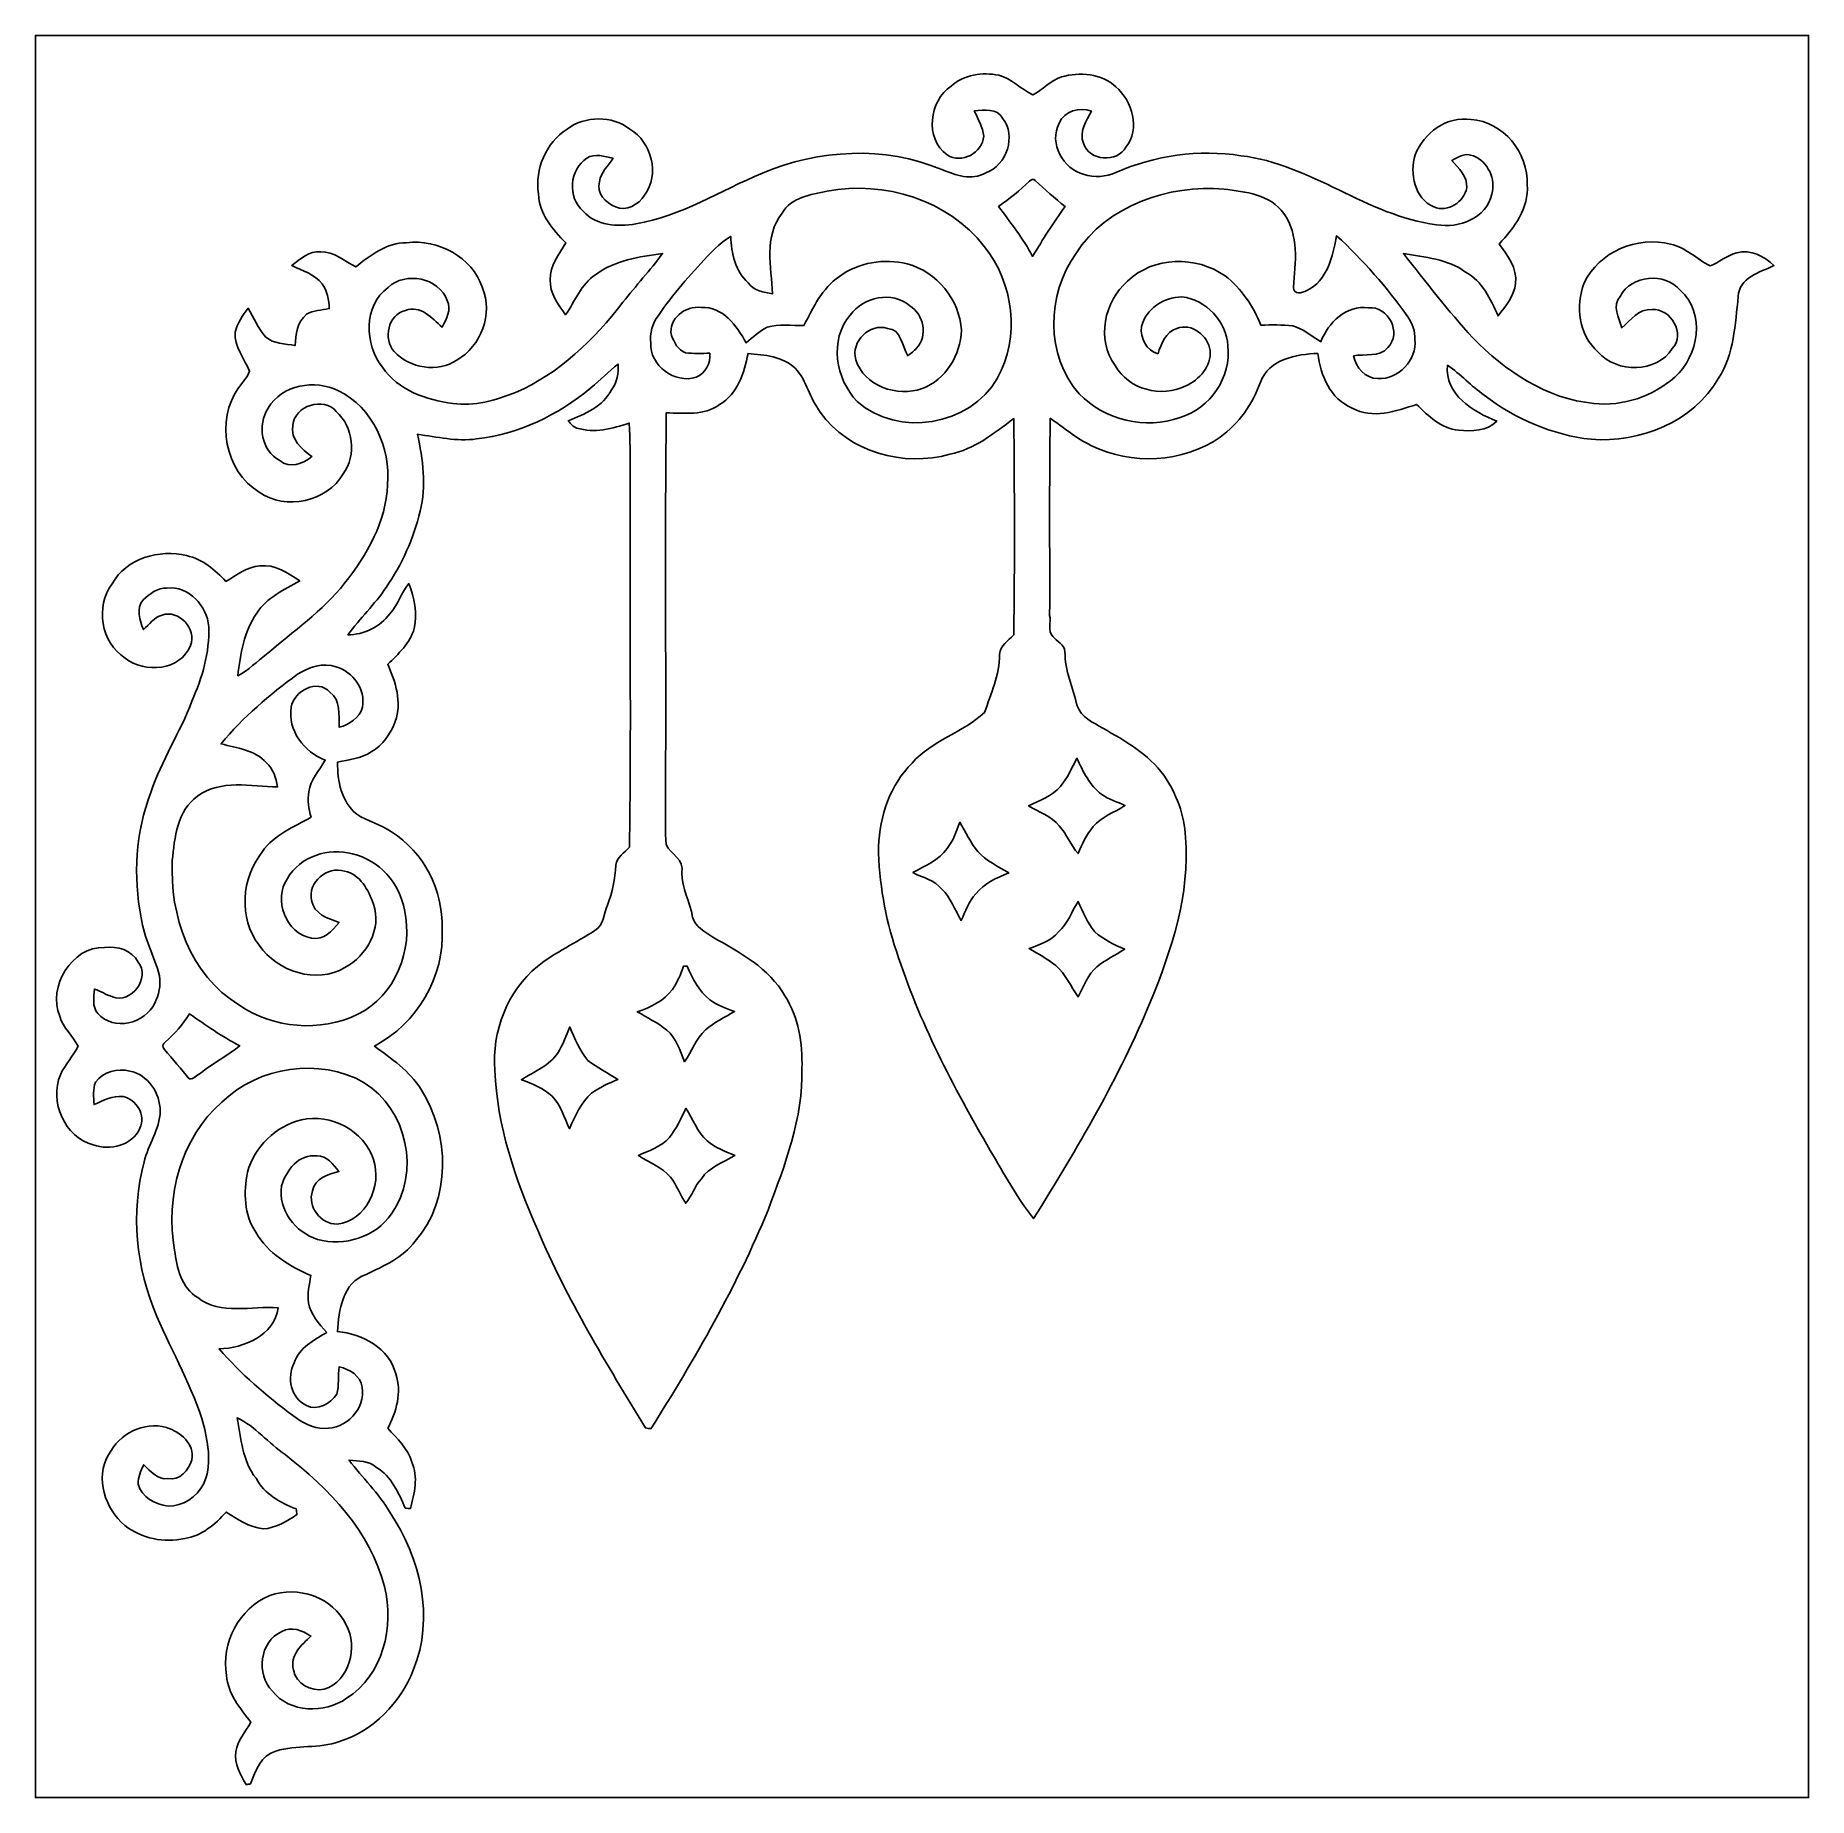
# Model space of a CAD drawing. Header units: centimetres. Extents: x -16.8 to 16.8, y -16.7 to 16.7.
import ezdxf

# ---------------------------------------------------------------- set-up
doc = ezdxf.new("R2010")
doc.units = ezdxf.units.CM
doc.header["$MEASUREMENT"] = 0
doc.layers.add('Layer 1', color=7, linetype='Continuous')

msp = doc.modelspace()

# ---------------------------------------------------------------- linework, layer by layer
at = {"layer": 'Layer 1', "color": 7}
for points, knots in [([(-16.77458, 16.66875), (-16.77458, 16.66875), (16.77458, 16.66875), (16.77458, 16.66875), (16.77458, 16.66875), (16.77458, 16.66875), (16.77458, -16.66875), (16.77458, -16.66875), (16.77458, -16.66875), (16.77458, -16.66875), (-16.77458, -16.66875), (-16.77458, -16.66875), (-16.77458, -16.66875), (-16.77458, -16.66875), (-16.77458, 16.66875), (-16.77458, 16.66875), (-16.77458, 16.66875), (-16.77458, 16.66875), (-16.77458, 16.66875), (-16.77458, 16.66875)], [0, 0, 0, 0, 0.16666667, 0.16666667, 0.16666667, 0.16666667, 0.33333333, 0.33333333, 0.33333333, 0.33333333, 0.5, 0.5, 0.5, 0.5, 0.66666667, 0.66666667, 0.66666667, 0.66666667, 1, 1, 1, 1]), ([(0.5521, 15.71025), (0.13406, 15.43015), (0.04763, 14.72106), (0.47413, 14.40886), (0.47413, 14.40886), (0.7493, 14.23106), (1.14335, 14.44519), (1.16911, 14.7634), (1.16911, 14.7634), (1.14759, 14.93555), (1.05974, 15.0876), (0.98954, 15.24282), (0.98954, 15.24282), (1.17475, 15.25976), (1.4157, 15.29574), (1.52435, 15.107), (1.52435, 15.107), (1.79141, 14.76975), (1.60408, 14.21271), (1.20685, 14.06878), (1.20685, 14.06878), (0.93557, 13.91461), (0.63606, 14.02715), (0.37253, 14.13087), (0.37253, 14.13087), (-0.70132, 14.59124), (-1.95615, 14.51257), (-3.02048, 14.06278), (-3.02048, 14.06278), (-3.81564, 13.73646), (-4.55224, 13.24469), (-5.41479, 13.10287), (-5.41479, 13.10287), (-5.75698, 13.04255), (-6.16444, 13.07006), (-6.41138, 13.34452), (-6.41138, 13.34452), (-6.71124, 13.59994), (-6.67244, 14.14004), (-6.33977, 14.34782), (-6.33977, 14.34782), (-6.1909, 14.44484), (-6.00604, 14.37605), (-5.84553, 14.34712), (-5.84553, 14.34712), (-5.92843, 14.19825), (-6.08506, 14.08218), (-6.10235, 13.90262), (-6.10235, 13.90262), (-6.16409, 13.68178), (-5.98523, 13.50327), (-5.80108, 13.42355), (-5.80108, 13.42355), (-5.59506, 13.33606), (-5.36116, 13.4687), (-5.24898, 13.64474), (-5.24898, 13.64474), (-4.95547, 14.0402), (-5.11281, 14.64839), (-5.52556, 14.8971), (-5.52556, 14.8971), (-5.86281, 15.15886), (-6.37646, 15.15075), (-6.71618, 14.89816), (-6.71618, 14.89816), (-7.11659, 14.63816), (-7.33002, 14.14039), (-7.25593, 13.66979), (-7.25593, 13.66979), (-7.24782, 13.29161), (-6.98359, 13.00162), (-6.73911, 12.74269), (-6.73911, 12.74269), (-6.86188, 12.52537), (-7.05132, 12.31477), (-7.03545, 12.04736), (-7.03545, 12.04736), (-7.04638, 11.79371), (-6.88763, 11.57958), (-6.74335, 11.38626), (-6.74335, 11.38626), (-6.56202, 11.64167), (-6.45301, 11.96411), (-6.1789, 12.14085), (-6.1789, 12.14085), (-5.81448, 12.41884), (-5.34882, 12.4781), (-4.90926, 12.54619), (-4.90926, 12.54619), (-5.13997, 12.2234), (-5.41584, 11.93518), (-5.6582, 11.62085), (-5.6582, 11.62085), (-6.20042, 10.91741), (-6.86364, 10.27112), (-7.68879, 9.91447), (-7.68879, 9.91447), (-8.06379, 9.76771), (-8.47125, 9.64777), (-8.87801, 9.70809), (-8.87801, 9.70809), (-9.3793, 9.76912), (-9.91059, 9.95927), (-10.2108, 10.39036), (-10.2108, 10.39036), (-10.5537, 10.81969), (-10.57028, 11.55524), (-10.10391, 11.90272), (-10.10391, 11.90272), (-9.77124, 12.20999), (-9.13977, 12.08793), (-8.98172, 11.65507), (-8.98172, 11.65507), (-8.90411, 11.48186), (-8.99372, 11.303), (-9.07909, 11.15272), (-9.07909, 11.15272), (-9.27312, 11.31676), (-9.48619, 11.57676), (-9.77441, 11.46704), (-9.77441, 11.46704), (-10.10426, 11.38802), (-10.20233, 10.92623), (-9.98502, 10.68811), (-9.98502, 10.68811), (-9.69645, 10.37167), (-9.16058, 10.281), (-8.80075, 10.52759), (-8.80075, 10.52759), (-8.34214, 10.78936), (-8.10683, 11.40213), (-8.31709, 11.89637), (-8.31709, 11.89637), (-8.50935, 12.47563), (-9.16129, 12.82206), (-9.75325, 12.74833), (-9.75325, 12.74833), (-10.12543, 12.74868), (-10.43869, 12.51373), (-10.71386, 12.28972), (-10.71386, 12.28972), (-10.92518, 12.4012), (-11.12485, 12.579), (-11.37567, 12.57512), (-11.37567, 12.57512), (-11.59686, 12.59522), (-11.76479, 12.43965), (-11.92565, 12.31512), (-11.92565, 12.31512), (-11.72457, 12.21916), (-11.49244, 12.15319), (-11.35274, 11.96728), (-11.35274, 11.96728), (-11.2462, 11.83711), (-11.22468, 11.66389), (-11.21657, 11.50197), (-11.21657, 11.50197), (-11.3605, 11.47304), (-11.51431, 11.46669), (-11.64484, 11.39366), (-11.64484, 11.39366), (-11.82546, 11.25079), (-11.84557, 11.01055), (-11.86109, 10.80064), (-11.86109, 10.80064), (-12.04736, 10.84368), (-12.27384, 10.82463), (-12.42025, 10.96892), (-12.42025, 10.96892), (-12.55854, 11.13014), (-12.64814, 11.32381), (-12.74833, 11.50902), (-12.74833, 11.50902), (-12.85946, 11.37673), (-12.954, 11.22327), (-12.99563, 11.05464), (-12.99563, 11.05464), (-13.01256, 10.78089), (-12.82241, 10.55511), (-12.72364, 10.31628), (-12.72364, 10.31628), (-12.7635, 10.19598), (-12.86475, 10.10885), (-12.92966, 10.00266), (-12.92966, 10.00266), (-13.37839, 9.39412), (-13.18542, 8.42045), (-12.53984, 8.02675), (-12.53984, 8.02675), (-12.03995, 7.67609), (-11.25855, 7.84648), (-10.95199, 8.37671), (-10.95199, 8.37671), (-10.69128, 8.72631), (-10.76254, 9.26571), (-11.08287, 9.55463), (-11.08287, 9.55463), (-11.32558, 9.8365), (-11.86674, 9.66717), (-11.90766, 9.29499), (-11.90766, 9.29499), (-11.95458, 9.02899), (-11.73515, 8.8392), (-11.54254, 8.70267), (-11.54254, 8.70267), (-11.7094, 8.56791), (-11.96516, 8.46561), (-12.15355, 8.62683), (-12.15355, 8.62683), (-12.50209, 8.8078), (-12.58006, 9.30204), (-12.37192, 9.61778), (-12.37192, 9.61778), (-12.11121, 10.06792), (-11.48609, 10.16247), (-11.03948, 9.94833), (-11.03948, 9.94833), (-10.39354, 9.63119), (-10.0524, 8.86531), (-10.11202, 8.16786), (-10.11202, 8.16786), (-10.14271, 7.47042), (-10.50078, 6.83824), (-10.92518, 6.30343), (-10.92518, 6.30343), (-11.34322, 5.77779), (-11.89743, 5.39186), (-12.40508, 4.96111), (-12.40508, 4.96111), (-12.58006, 4.82), (-12.74621, 4.66337), (-12.94518, 4.55471), (-12.94518, 4.55471), (-12.89932, 4.96676), (-12.82524, 5.3908), (-12.58641, 5.74005), (-12.58641, 5.74005), (-12.40226, 6.03814), (-12.06465, 6.18067), (-11.77361, 6.35), (-11.77361, 6.35), (-11.99762, 6.49393), (-12.24174, 6.67244), (-12.52643, 6.63152), (-12.52643, 6.63152), (-12.77267, 6.61776), (-12.96705, 6.45866), (-13.16955, 6.33871), (-13.16955, 6.33871), (-13.37486, 6.55673), (-13.61581, 6.7631), (-13.91567, 6.82766), (-13.91567, 6.82766), (-14.43108, 6.95572), (-15.05268, 6.77686), (-15.32431, 6.29532), (-15.32431, 6.29532), (-15.64993, 5.86599), (-15.53175, 5.18478), (-15.07913, 4.88915), (-15.07913, 4.88915), (-14.70942, 4.59317), (-14.03033, 4.64785), (-13.83983, 5.12833), (-13.83983, 5.12833), (-13.71635, 5.43666), (-14.06137, 5.81343), (-14.37993, 5.70371), (-14.37993, 5.70371), (-14.52704, 5.6575), (-14.62088, 5.52626), (-14.73306, 5.4289), (-14.73306, 5.4289), (-14.80538, 5.60317), (-14.87099, 5.82859), (-14.73694, 5.98876), (-14.73694, 5.98876), (-14.61382, 6.10552), (-14.46601, 6.21771), (-14.28609, 6.21489), (-14.28609, 6.21489), (-13.87546, 6.25898), (-13.52162, 5.87446), (-13.49728, 5.48287), (-13.49728, 5.48287), (-13.47541, 4.99427), (-13.62146, 4.51944), (-13.81266, 4.07564), (-13.81266, 4.07564), (-14.0395, 3.48474), (-14.38734, 2.94887), (-14.59336, 2.34879), (-14.59336, 2.34879), (-14.87734, 1.59667), (-14.93308, 0.76412), (-14.77257, -0.02293), (-14.77257, -0.02293), (-14.72212, -0.40816), (-14.52351, -0.75106), (-14.42579, -1.12324), (-14.42579, -1.12324), (-14.40286, -1.29893), (-14.43426, -1.48308), (-14.51857, -1.63936), (-14.51857, -1.63936), (-14.69672, -2.02918), (-15.29856, -2.17523), (-15.59348, -1.83444), (-15.59348, -1.83444), (-15.70955, -1.7078), (-15.66686, -1.52576), (-15.6591, -1.37195), (-15.6591, -1.37195), (-15.54374, -1.4157), (-15.4365, -1.4799), (-15.31938, -1.51906), (-15.31938, -1.51906), (-14.96236, -1.66335), (-14.59195, -1.15711), (-14.83219, -0.86148), (-14.83219, -0.86148), (-14.95037, -0.63747), (-15.23048, -0.5528), (-15.46825, -0.58561), (-15.46825, -0.58561), (-16.09161, -0.56762), (-16.54387, -1.32927), (-16.31562, -1.88666), (-16.31562, -1.88666), (-16.25318, -2.10397), (-16.07291, -2.25848), (-15.96813, -2.45392), (-15.96813, -2.45392), (-16.06233, -2.64336), (-16.21367, -2.8), (-16.30327, -2.99297), (-16.30327, -2.99297), (-16.51318, -3.50132), (-16.2246, -4.17442), (-15.68133, -4.32153), (-15.68133, -4.32153), (-15.36665, -4.43265), (-14.93696, -4.33493), (-14.79762, -4.00509), (-14.79762, -4.00509), (-14.67203, -3.76202), (-14.86994, -3.4604), (-15.11759, -3.4036), (-15.11759, -3.4036), (-15.31479, -3.38843), (-15.49224, -3.48086), (-15.6658, -3.55847), (-15.6658, -3.55847), (-15.67004, -3.41736), (-15.69367, -3.26425), (-15.63688, -3.13126), (-15.63688, -3.13126), (-15.48483, -2.93829), (-15.22518, -2.86879), (-14.99023, -2.92594), (-14.99023, -2.92594), (-14.64134, -2.98979), (-14.41732, -3.34574), (-14.41274, -3.68441), (-14.41274, -3.68441), (-14.4272, -4.02731), (-14.6364, -4.31729), (-14.72071, -4.64291), (-14.72071, -4.64291), (-14.97471, -5.6074), (-14.87417, -6.65304), (-14.47871, -7.56532), (-14.47871, -7.56532), (-14.18131, -8.255), (-13.79502, -8.90976), (-13.58759, -9.63577), (-13.58759, -9.63577), (-13.50328, -9.99596), (-13.43307, -10.39354), (-13.59817, -10.74279), (-13.59817, -10.74279), (-13.72447, -10.98409), (-13.98905, -11.16012), (-14.26457, -11.15483), (-14.26457, -11.15483), (-14.50622, -11.12485), (-14.76834, -10.99114), (-14.83325, -10.73714), (-14.83325, -10.73714), (-14.83431, -10.60591), (-14.78527, -10.48632), (-14.72565, -10.37343), (-14.72565, -10.37343), (-14.59794, -10.49443), (-14.47024, -10.66024), (-14.26951, -10.6359), (-14.26951, -10.6359), (-14.03703, -10.67894), (-13.87722, -10.46868), (-13.81301, -10.27677), (-13.81301, -10.27677), (-13.76327, -9.97867), (-14.03209, -9.7476), (-14.29314, -9.67034), (-14.29314, -9.67034), (-14.72883, -9.54052), (-15.19379, -9.79029), (-15.38958, -10.1854), (-15.38958, -10.1854), (-15.65451, -10.6239), (-15.45484, -11.20881), (-15.08478, -11.52172), (-15.08478, -11.52172), (-14.76798, -11.76726), (-14.34077, -11.85827), (-13.9506, -11.76796), (-13.9506, -11.76796), (-13.63133, -11.72175), (-13.37345, -11.5002), (-13.16708, -11.26666), (-13.16708, -11.26666), (-12.954, -11.4113), (-12.72822, -11.54959), (-12.46823, -11.58663), (-12.46823, -11.58663), (-12.22939, -11.57217), (-12.0209, -11.44446), (-11.82864, -11.31429), (-11.82864, -11.31429), (-11.83146, -11.28783), (-11.83781, -11.23491), (-11.84099, -11.20846), (-11.84099, -11.20846), (-12.14402, -11.09486), (-12.44212, -10.92235), (-12.60122, -10.62919), (-12.60122, -10.62919), (-12.85522, -10.30111), (-12.88874, -9.87601), (-12.95788, -9.48196), (-12.95788, -9.48196), (-12.61392, -9.65412), (-12.36274, -9.96103), (-12.05159, -10.18117), (-12.05159, -10.18117), (-11.22292, -10.82181), (-10.43481, -11.63355), (-10.17235, -12.67848), (-10.17235, -12.67848), (-9.97761, -13.42778), (-10.19916, -14.36299), (-10.88743, -14.79162), (-10.88743, -14.79162), (-11.30159, -15.08231), (-11.96693, -15.07278), (-12.29043, -14.65474), (-12.29043, -14.65474), (-12.60193, -14.3383), (-12.53737, -13.71388), (-12.11404, -13.53009), (-12.11404, -13.53009), (-11.93518, -13.42002), (-11.72386, -13.51174), (-11.563, -13.61299), (-11.563, -13.61299), (-11.73551, -13.78091), (-11.97363, -13.98199), (-11.89073, -14.25469), (-11.89073, -14.25469), (-11.84981, -14.51398), (-11.56159, -14.67132), (-11.31323, -14.61876), (-11.31323, -14.61876), (-10.82851, -14.46989), (-10.66941, -13.81901), (-10.89625, -13.39921), (-10.89625, -13.39921), (-11.14354, -12.87392), (-11.80888, -12.65731), (-12.34052, -12.84781), (-12.34052, -12.84781), (-12.92084, -13.07924), (-13.26515, -13.75269), (-13.16108, -14.36194), (-13.16108, -14.36194), (-13.12863, -14.70448), (-12.90567, -14.98529), (-12.69647, -15.24353), (-12.69647, -15.24353), (-12.80336, -15.42133), (-12.94765, -15.5889), (-12.98258, -15.79951), (-12.98258, -15.79951), (-13.01574, -16.02881), (-12.90249, -16.23624), (-12.78784, -16.42392), (-12.78784, -16.42392), (-12.76738, -16.4211), (-12.72611, -16.4151), (-12.70564, -16.41228), (-12.70564, -16.41228), (-12.61569, -16.16181), (-12.5095, -15.8683), (-12.22375, -15.78963), (-12.22375, -15.78963), (-11.83323, -15.66968), (-11.41095, -15.74694), (-11.02254, -15.60901), (-11.02254, -15.60901), (-10.38049, -15.40404), (-9.86931, -14.88087), (-9.62484, -14.25822), (-9.62484, -14.25822), (-9.22161, -13.26868), (-9.48831, -12.12991), (-10.07075, -11.27054), (-10.07075, -11.27054), (-10.27853, -10.90507), (-10.59074, -10.62002), (-10.8391, -10.28524), (-10.8391, -10.28524), (-10.6613, -10.30041), (-10.46268, -10.29794), (-10.31946, -10.42494), (-10.31946, -10.42494), (-10.03829, -10.59251), (-9.90565, -10.90683), (-9.77794, -11.19293), (-9.77794, -11.19293), (-9.7536, -11.1954), (-9.70456, -11.19964), (-9.68022, -11.20175), (-9.68022, -11.20175), (-9.60296, -10.9153), (-9.52747, -10.60556), (-9.65447, -10.32122), (-9.65447, -10.32122), (-9.72397, -10.05946), (-9.9381, -9.87919), (-10.10814, -9.68269), (-10.10814, -9.68269), (-9.94798, -9.37013), (-9.83439, -9.00183), (-9.95715, -8.6547), (-9.95715, -8.6547), (-10.08098, -8.16575), (-10.58721, -7.89305), (-11.05958, -7.85354), (-11.05958, -7.85354), (-11.03736, -7.45349), (-10.96257, -6.92362), (-10.51913, -6.77228), (-10.51913, -6.77228), (-10.17976, -6.61247), (-9.82133, -6.45442), (-9.58991, -6.14468), (-9.58991, -6.14468), (-8.90058, -5.35623), (-8.93339, -4.1275), (-9.47949, -3.2706), (-9.47949, -3.2706), (-9.69398, -2.92241), (-10.04006, -2.69134), (-10.36003, -2.45075), (-10.36003, -2.45075), (-9.56028, -2.03518), (-9.02088, -1.13418), (-9.08121, -0.2286), (-9.08121, -0.2286), (-9.0618, 0.49107), (-9.42164, 1.21955), (-10.04006, 1.60055), (-10.04006, 1.60055), (-10.2429, 1.74308), (-10.48949, 1.80093), (-10.69622, 1.93604), (-10.69622, 1.93604), (-10.98585, 2.17311), (-11.06205, 2.5654), (-11.05853, 2.91994), (-11.05853, 2.91994), (-10.84227, 2.97074), (-10.60768, 2.98556), (-10.42176, 3.1175), (-10.42176, 3.1175), (-10.19951, 3.23674), (-10.05805, 3.4611), (-9.96597, 3.68864), (-9.96597, 3.68864), (-9.83827, 4.05271), (-9.95645, 4.43653), (-10.10991, 4.77273), (-10.10991, 4.77273), (-9.90812, 4.96746), (-9.68763, 5.17137), (-9.60755, 5.44865), (-9.60755, 5.44865), (-9.54546, 5.73405), (-9.60296, 6.0325), (-9.71197, 6.29885), (-9.71197, 6.29885), (-9.85167, 6.12105), (-9.9187, 5.89844), (-10.06793, 5.72735), (-10.06793, 5.72735), (-10.25631, 5.4864), (-10.55405, 5.32553), (-10.86309, 5.33083), (-10.86309, 5.33083), (-10.63378, 5.63774), (-10.35438, 5.9055), (-10.1406, 6.22441), (-10.1406, 6.22441), (-9.84179, 6.6615), (-9.61602, 7.15116), (-9.49784, 7.66833), (-9.49784, 7.66833), (-9.37084, 8.1467), (-9.44421, 8.6487), (-9.54652, 9.1246), (-9.54652, 9.1246), (-9.17716, 9.06992), (-8.80569, 8.98701), (-8.42998, 9.03429), (-8.42998, 9.03429), (-7.62988, 9.1253), (-6.8767, 9.48831), (-6.26392, 10.00372), (-6.26392, 10.00372), (-6.08683, 10.14589), (-5.93408, 10.31593), (-5.75169, 10.45175), (-5.75169, 10.45175), (-5.7337, 10.28065), (-5.77144, 10.10602), (-5.87269, 9.96491), (-5.87269, 9.96491), (-6.03603, 9.64847), (-6.38175, 9.50348), (-6.69325, 9.37789), (-6.69325, 9.37789), (-6.65092, 9.32109), (-6.59977, 9.26465), (-6.53027, 9.24172), (-6.53027, 9.24172), (-6.20289, 9.13589), (-5.85611, 9.23184), (-5.54073, 9.33626), (-5.54073, 9.33626), (-5.5051, 8.7122), (-5.5245, 8.08637), (-5.52062, 7.46125), (-5.52062, 7.46125), (-5.5312, 5.41196), (-5.50122, 3.36268), (-5.53579, 1.31374), (-5.53579, 1.31374), (-5.62751, 1.20791), (-5.78062, 1.12501), (-5.79332, 0.97014), (-5.79332, 0.97014), (-5.81307, 0.71226), (-5.84976, 0.45544), (-5.95136, 0.21555), (-5.95136, 0.21555), (-6.02121, 0.05292), (-6.02333, -0.1651), (-6.18772, -0.26635), (-6.18772, -0.26635), (-6.54932, -0.49389), (-6.9409, -0.67486), (-7.27498, -0.94544), (-7.27498, -0.94544), (-7.85142, -1.41287), (-8.13611, -2.17734), (-8.08531, -2.90901), (-8.08531, -2.90901), (-8.03769, -3.9624), (-7.69655, -4.97522), (-7.27181, -5.93161), (-7.27181, -5.93161), (-6.72006, -7.24535), (-5.96829, -8.46138), (-5.2324, -9.67705), (-5.2324, -9.67705), (-5.20629, -9.68057), (-5.15408, -9.68763), (-5.12798, -9.69116), (-5.12798, -9.69116), (-4.29824, -8.36436), (-3.50591, -7.00476), (-2.91289, -5.55307), (-2.91289, -5.55307), (-2.58974, -4.69441), (-2.25072, -3.80824), (-2.27083, -2.87514), (-2.27083, -2.87514), (-2.25848, -2.39995), (-2.33645, -1.90747), (-2.59398, -1.49966), (-2.59398, -1.49966), (-2.89489, -0.97331), (-3.44699, -0.68086), (-3.9564, -0.39229), (-3.9564, -0.39229), (-4.10633, -0.29492), (-4.29119, -0.19791), (-4.34058, -0.01199), (-4.34058, -0.01199), (-4.39279, 0.2727), (-4.54096, 0.53375), (-4.54272, 0.82832), (-4.54272, 0.82832), (-4.48874, 1.08056), (-4.75403, 1.17263), (-4.84046, 1.36278), (-4.84046, 1.36278), (-4.86339, 1.60761), (-4.85352, 1.85385), (-4.85458, 2.09903), (-4.85458, 2.09903), (-4.83764, 4.57482), (-4.86904, 7.05132), (-4.8387, 9.52676), (-4.8387, 9.52676), (-4.49968, 9.52676), (-4.1208, 9.46961), (-3.82905, 9.68587), (-3.82905, 9.68587), (-3.49074, 9.89154), (-3.36091, 10.28524), (-3.29177, 10.65248), (-3.29177, 10.65248), (-2.98027, 10.62567), (-2.63984, 10.59533), (-2.39783, 10.37202), (-2.39783, 10.37202), (-2.17523, 10.13319), (-2.12337, 9.79558), (-1.9237, 9.54052), (-1.9237, 9.54052), (-1.38712, 8.78099), (-0.34784, 8.49983), (0.5274, 8.74536), (0.5274, 8.74536), (0.99166, 8.84061), (1.36807, 9.14294), (1.73637, 9.42164), (1.73637, 9.42164), (1.75189, 8.05709), (1.75472, 6.69184), (1.73496, 5.32694), (1.73496, 5.32694), (1.63654, 5.21335), (1.47073, 5.12621), (1.46897, 4.95829), (1.46897, 4.95829), (1.46473, 4.57129), (1.30704, 4.21534), (1.18216, 3.85763), (1.18216, 3.85763), (0.77082, 3.47874), (0.18662, 3.33234), (-0.18662, 2.90266), (-0.18662, 2.90266), (-0.60784, 2.49061), (-0.79622, 1.89971), (-0.82409, 1.32292), (-0.82409, 1.32292), (-0.81492, 0.65088), (-0.69815, -0.0187), (-0.48472, -0.65581), (-0.48472, -0.65581), (-0.05997, -1.98367), (0.59267, -3.22333), (1.29187, -4.42419), (1.29187, -4.42419), (1.55081, -4.86269), (1.79317, -5.31424), (2.11173, -5.71394), (2.11173, -5.71394), (2.93652, -4.39526), (3.72992, -3.04871), (4.3247, -1.60796), (4.3247, -1.60796), (4.72652, -0.62512), (5.07224, 0.42157), (4.98616, 1.4986), (4.98616, 1.4986), (4.96887, 1.91911), (4.81401, 2.32692), (4.57553, 2.67088), (4.57553, 2.67088), (4.28484, 3.07481), (3.84634, 3.32211), (3.42265, 3.56094), (3.42265, 3.56094), (3.23991, 3.6703), (3.0166, 3.76872), (2.93546, 3.98321), (2.93546, 3.98321), (2.85609, 4.32682), (2.6991, 4.65138), (2.70545, 5.01297), (2.70545, 5.01297), (2.69205, 5.14667), (2.55129, 5.20312), (2.47544, 5.29802), (2.47544, 5.29802), (2.37137, 5.39997), (2.44934, 5.57354), (2.41476, 5.6963), (2.41476, 5.6963), (2.42076, 6.93949), (2.40453, 8.18268), (2.42817, 9.42587), (2.42817, 9.42587), (2.68182, 9.25266), (2.91677, 9.04734), (3.19581, 8.91364), (3.19581, 8.91364), (3.96028, 8.53264), (4.93571, 8.57991), (5.64162, 9.06886), (5.64162, 9.06886), (5.99581, 9.32709), (6.25404, 9.69751), (6.40503, 10.10708), (6.40503, 10.10708), (6.55567, 10.53853), (7.08872, 10.6426), (7.48912, 10.65177), (7.48912, 10.65177), (7.54274, 10.23655), (7.72301, 9.79346), (8.13823, 9.6199), (8.13823, 9.6199), (8.52558, 9.40223), (8.96973, 9.56169), (9.35849, 9.68763), (9.35849, 9.68763), (9.57897, 9.46961), (9.82521, 9.2269), (10.15294, 9.19974), (10.15294, 9.19974), (10.39812, 9.17716), (10.69234, 9.17963), (10.87543, 9.37189), (10.87543, 9.37189), (10.43023, 9.54793), (9.88342, 9.87707), (9.94445, 10.43093), (9.94445, 10.43093), (10.1914, 10.26089), (10.39142, 10.033), (10.63907, 9.86367), (10.63907, 9.86367), (11.22292, 9.41282), (11.9253, 9.10802), (12.66119, 9.02899), (12.66119, 9.02899), (13.58688, 8.95385), (14.59547, 9.35778), (15.07243, 10.18575), (15.07243, 10.18575), (15.36771, 10.64225), (15.38499, 11.20669), (15.44567, 11.72845), (15.44567, 11.72845), (15.45519, 12.08899), (15.85383, 12.18389), (16.12053, 12.31547), (16.12053, 12.31547), (15.93638, 12.49362), (15.68062, 12.62909), (15.41604, 12.5536), (15.41604, 12.5536), (15.22942, 12.51479), (15.08654, 12.37227), (14.91156, 12.30842), (14.91156, 12.30842), (14.65756, 12.43647), (14.4526, 12.66014), (14.16544, 12.7187), (14.16544, 12.7187), (13.53996, 12.8838), (12.80866, 12.5797), (12.53067, 11.98562), (12.53067, 11.98562), (12.35216, 11.54889), (12.43224, 10.99855), (12.7949, 10.67788), (12.7949, 10.67788), (13.14944, 10.27571), (13.89733, 10.27889), (14.19719, 10.74349), (14.19719, 10.74349), (14.45225, 11.02148), (14.1665, 11.51079), (13.81266, 11.48397), (13.81266, 11.48397), (13.55972, 11.50373), (13.41543, 11.27689), (13.2394, 11.13966), (13.2394, 11.13966), (13.18472, 11.32381), (13.05313, 11.55841), (13.20941, 11.73268), (13.20941, 11.73268), (13.4239, 12.14332), (14.0522, 12.19094), (14.35065, 11.84557), (14.35065, 11.84557), (14.83254, 11.41518), (14.69531, 10.60379), (14.24411, 10.20304), (14.24411, 10.20304), (13.82889, 9.84426), (13.26303, 9.64353), (12.7127, 9.70809), (12.7127, 9.70809), (11.81735, 9.78711), (11.03312, 10.32192), (10.42141, 10.95022), (10.42141, 10.95022), (9.95504, 11.45681), (9.5317, 12.0015), (9.10978, 12.54478), (9.10978, 12.54478), (9.51159, 12.46999), (9.94727, 12.44318), (10.28594, 12.19165), (10.28594, 12.19165), (10.60203, 12.01737), (10.76078, 11.67836), (10.90119, 11.36262), (10.90119, 11.36262), (11.0423, 11.54642), (11.20422, 11.74044), (11.23174, 11.97786), (11.23174, 11.97786), (11.26137, 12.26749), (11.08322, 12.50386), (10.92129, 12.72117), (10.92129, 12.72117), (11.20281, 13.03232), (11.49209, 13.39956), (11.44976, 13.84688), (11.44976, 13.84688), (11.47974, 14.44625), (10.99573, 15.0428), (10.38789, 15.07772), (10.38789, 15.07772), (9.93034, 15.1511), (9.49466, 14.82055), (9.33062, 14.41097), (9.33062, 14.41097), (9.22584, 14.05819), (9.31862, 13.58371), (9.68587, 13.4239), (9.68587, 13.4239), (9.95327, 13.31877), (10.25807, 13.51492), (10.30605, 13.78726), (10.30605, 13.78726), (10.32545, 14.00316), (10.15259, 14.15344), (10.02489, 14.30055), (10.02489, 14.30055), (10.14624, 14.37816), (10.28524, 14.45577), (10.43622, 14.38839), (10.43622, 14.38839), (10.70469, 14.28362), (10.86697, 13.94531), (10.77983, 13.66873), (10.77983, 13.66873), (10.6867, 13.21082), (10.15506, 13.01115), (9.7349, 13.08806), (9.7349, 13.08806), (8.41269, 13.25421), (7.36036, 14.23952), (6.03532, 14.39439), (6.03532, 14.39439), (5.23628, 14.51822), (4.40478, 14.39968), (3.66501, 14.07583), (3.66501, 14.07583), (3.47768, 13.99222), (3.26284, 13.97776), (3.06634, 14.03985), (3.06634, 14.03985), (2.67053, 14.13933), (2.39466, 14.63005), (2.59609, 15.00893), (2.59609, 15.00893), (2.69205, 15.24353), (2.98132, 15.31796), (3.20675, 15.23859), (3.20675, 15.23859), (3.11044, 15.05338), (2.96439, 14.8463), (3.05647, 14.62864), (3.05647, 14.62864), (3.16548, 14.28821), (3.69217, 14.25504), (3.85833, 14.55526), (3.85833, 14.55526), (4.13597, 14.90345), (3.97545, 15.42556), (3.66959, 15.69967), (3.66959, 15.69967), (3.39125, 15.94485), (2.98662, 15.9833), (2.63878, 15.88382), (2.63878, 15.88382), (2.43381, 15.81432), (2.28424, 15.64569), (2.09691, 15.5448), (2.09691, 15.5448), (1.87396, 15.65275), (1.69651, 15.85242), (1.45239, 15.91592), (1.45239, 15.91592), (1.14406, 15.97907), (0.78987, 15.93003), (0.5521, 15.71025)], [0, 0, 0, 0, 0.00387597, 0.00387597, 0.00387597, 0.00387597, 0.00775194, 0.00775194, 0.00775194, 0.00775194, 0.01162791, 0.01162791, 0.01162791, 0.01162791, 0.01550388, 0.01550388, 0.01550388, 0.01550388, 0.01937984, 0.01937984, 0.01937984, 0.01937984, 0.02325581, 0.02325581, 0.02325581, 0.02325581, 0.02713178, 0.02713178, 0.02713178, 0.02713178, 0.03100775, 0.03100775, 0.03100775, 0.03100775, 0.03488372, 0.03488372, 0.03488372, 0.03488372, 0.03875969, 0.03875969, 0.03875969, 0.03875969, 0.04263566, 0.04263566, 0.04263566, 0.04263566, 0.04651163, 0.04651163, 0.04651163, 0.04651163, 0.0503876, 0.0503876, 0.0503876, 0.0503876, 0.05426357, 0.05426357, 0.05426357, 0.05426357, 0.05813953, 0.05813953, 0.05813953, 0.05813953, 0.0620155, 0.0620155, 0.0620155, 0.0620155, 0.06589147, 0.06589147, 0.06589147, 0.06589147, 0.06976744, 0.06976744, 0.06976744, 0.06976744, 0.07364341, 0.07364341, 0.07364341, 0.07364341, 0.07751938, 0.07751938, 0.07751938, 0.07751938, 0.08139535, 0.08139535, 0.08139535, 0.08139535, 0.08527132, 0.08527132, 0.08527132, 0.08527132, 0.08914729, 0.08914729, 0.08914729, 0.08914729, 0.09302326, 0.09302326, 0.09302326, 0.09302326, 0.09689922, 0.09689922, 0.09689922, 0.09689922, 0.10077519, 0.10077519, 0.10077519, 0.10077519, 0.10465116, 0.10465116, 0.10465116, 0.10465116, 0.10852713, 0.10852713, 0.10852713, 0.10852713, 0.1124031, 0.1124031, 0.1124031, 0.1124031, 0.11627907, 0.11627907, 0.11627907, 0.11627907, 0.12015504, 0.12015504, 0.12015504, 0.12015504, 0.12403101, 0.12403101, 0.12403101, 0.12403101, 0.12790698, 0.12790698, 0.12790698, 0.12790698, 0.13178295, 0.13178295, 0.13178295, 0.13178295, 0.13565891, 0.13565891, 0.13565891, 0.13565891, 0.13953488, 0.13953488, 0.13953488, 0.13953488, 0.14341085, 0.14341085, 0.14341085, 0.14341085, 0.14728682, 0.14728682, 0.14728682, 0.14728682, 0.15116279, 0.15116279, 0.15116279, 0.15116279, 0.15503876, 0.15503876, 0.15503876, 0.15503876, 0.15891473, 0.15891473, 0.15891473, 0.15891473, 0.1627907, 0.1627907, 0.1627907, 0.1627907, 0.16666667, 0.16666667, 0.16666667, 0.16666667, 0.17054264, 0.17054264, 0.17054264, 0.17054264, 0.1744186, 0.1744186, 0.1744186, 0.1744186, 0.17829457, 0.17829457, 0.17829457, 0.17829457, 0.18217054, 0.18217054, 0.18217054, 0.18217054, 0.18604651, 0.18604651, 0.18604651, 0.18604651, 0.18992248, 0.18992248, 0.18992248, 0.18992248, 0.19379845, 0.19379845, 0.19379845, 0.19379845, 0.19767442, 0.19767442, 0.19767442, 0.19767442, 0.20155039, 0.20155039, 0.20155039, 0.20155039, 0.20542636, 0.20542636, 0.20542636, 0.20542636, 0.20930233, 0.20930233, 0.20930233, 0.20930233, 0.21317829, 0.21317829, 0.21317829, 0.21317829, 0.21705426, 0.21705426, 0.21705426, 0.21705426, 0.22093023, 0.22093023, 0.22093023, 0.22093023, 0.2248062, 0.2248062, 0.2248062, 0.2248062, 0.22868217, 0.22868217, 0.22868217, 0.22868217, 0.23255814, 0.23255814, 0.23255814, 0.23255814, 0.23643411, 0.23643411, 0.23643411, 0.23643411, 0.24031008, 0.24031008, 0.24031008, 0.24031008, 0.24418605, 0.24418605, 0.24418605, 0.24418605, 0.24806202, 0.24806202, 0.24806202, 0.24806202, 0.25193798, 0.25193798, 0.25193798, 0.25193798, 0.25581395, 0.25581395, 0.25581395, 0.25581395, 0.25968992, 0.25968992, 0.25968992, 0.25968992, 0.26356589, 0.26356589, 0.26356589, 0.26356589, 0.26744186, 0.26744186, 0.26744186, 0.26744186, 0.27131783, 0.27131783, 0.27131783, 0.27131783, 0.2751938, 0.2751938, 0.2751938, 0.2751938, 0.27906977, 0.27906977, 0.27906977, 0.27906977, 0.28294574, 0.28294574, 0.28294574, 0.28294574, 0.28682171, 0.28682171, 0.28682171, 0.28682171, 0.29069767, 0.29069767, 0.29069767, 0.29069767, 0.29457364, 0.29457364, 0.29457364, 0.29457364, 0.29844961, 0.29844961, 0.29844961, 0.29844961, 0.30232558, 0.30232558, 0.30232558, 0.30232558, 0.30620155, 0.30620155, 0.30620155, 0.30620155, 0.31007752, 0.31007752, 0.31007752, 0.31007752, 0.31395349, 0.31395349, 0.31395349, 0.31395349, 0.31782946, 0.31782946, 0.31782946, 0.31782946, 0.32170543, 0.32170543, 0.32170543, 0.32170543, 0.3255814, 0.3255814, 0.3255814, 0.3255814, 0.32945736, 0.32945736, 0.32945736, 0.32945736, 0.33333333, 0.33333333, 0.33333333, 0.33333333, 0.3372093, 0.3372093, 0.3372093, 0.3372093, 0.34108527, 0.34108527, 0.34108527, 0.34108527, 0.34496124, 0.34496124, 0.34496124, 0.34496124, 0.34883721, 0.34883721, 0.34883721, 0.34883721, 0.35271318, 0.35271318, 0.35271318, 0.35271318, 0.35658915, 0.35658915, 0.35658915, 0.35658915, 0.36046512, 0.36046512, 0.36046512, 0.36046512, 0.36434109, 0.36434109, 0.36434109, 0.36434109, 0.36821705, 0.36821705, 0.36821705, 0.36821705, 0.37209302, 0.37209302, 0.37209302, 0.37209302, 0.37596899, 0.37596899, 0.37596899, 0.37596899, 0.37984496, 0.37984496, 0.37984496, 0.37984496, 0.38372093, 0.38372093, 0.38372093, 0.38372093, 0.3875969, 0.3875969, 0.3875969, 0.3875969, 0.39147287, 0.39147287, 0.39147287, 0.39147287, 0.39534884, 0.39534884, 0.39534884, 0.39534884, 0.39922481, 0.39922481, 0.39922481, 0.39922481, 0.40310078, 0.40310078, 0.40310078, 0.40310078, 0.40697674, 0.40697674, 0.40697674, 0.40697674, 0.41085271, 0.41085271, 0.41085271, 0.41085271, 0.41472868, 0.41472868, 0.41472868, 0.41472868, 0.41860465, 0.41860465, 0.41860465, 0.41860465, 0.42248062, 0.42248062, 0.42248062, 0.42248062, 0.42635659, 0.42635659, 0.42635659, 0.42635659, 0.43023256, 0.43023256, 0.43023256, 0.43023256, 0.43410853, 0.43410853, 0.43410853, 0.43410853, 0.4379845, 0.4379845, 0.4379845, 0.4379845, 0.44186047, 0.44186047, 0.44186047, 0.44186047, 0.44573643, 0.44573643, 0.44573643, 0.44573643, 0.4496124, 0.4496124, 0.4496124, 0.4496124, 0.45348837, 0.45348837, 0.45348837, 0.45348837, 0.45736434, 0.45736434, 0.45736434, 0.45736434, 0.46124031, 0.46124031, 0.46124031, 0.46124031, 0.46511628, 0.46511628, 0.46511628, 0.46511628, 0.46899225, 0.46899225, 0.46899225, 0.46899225, 0.47286822, 0.47286822, 0.47286822, 0.47286822, 0.47674419, 0.47674419, 0.47674419, 0.47674419, 0.48062016, 0.48062016, 0.48062016, 0.48062016, 0.48449612, 0.48449612, 0.48449612, 0.48449612, 0.48837209, 0.48837209, 0.48837209, 0.48837209, 0.49224806, 0.49224806, 0.49224806, 0.49224806, 0.49612403, 0.49612403, 0.49612403, 0.49612403, 0.5, 0.5, 0.5, 0.5, 0.50387597, 0.50387597, 0.50387597, 0.50387597, 0.50775194, 0.50775194, 0.50775194, 0.50775194, 0.51162791, 0.51162791, 0.51162791, 0.51162791, 0.51550388, 0.51550388, 0.51550388, 0.51550388, 0.51937984, 0.51937984, 0.51937984, 0.51937984, 0.52325581, 0.52325581, 0.52325581, 0.52325581, 0.52713178, 0.52713178, 0.52713178, 0.52713178, 0.53100775, 0.53100775, 0.53100775, 0.53100775, 0.53488372, 0.53488372, 0.53488372, 0.53488372, 0.53875969, 0.53875969, 0.53875969, 0.53875969, 0.54263566, 0.54263566, 0.54263566, 0.54263566, 0.54651163, 0.54651163, 0.54651163, 0.54651163, 0.5503876, 0.5503876, 0.5503876, 0.5503876, 0.55426357, 0.55426357, 0.55426357, 0.55426357, 0.55813953, 0.55813953, 0.55813953, 0.55813953, 0.5620155, 0.5620155, 0.5620155, 0.5620155, 0.56589147, 0.56589147, 0.56589147, 0.56589147, 0.56976744, 0.56976744, 0.56976744, 0.56976744, 0.57364341, 0.57364341, 0.57364341, 0.57364341, 0.57751938, 0.57751938, 0.57751938, 0.57751938, 0.58139535, 0.58139535, 0.58139535, 0.58139535, 0.58527132, 0.58527132, 0.58527132, 0.58527132, 0.58914729, 0.58914729, 0.58914729, 0.58914729, 0.59302326, 0.59302326, 0.59302326, 0.59302326, 0.59689922, 0.59689922, 0.59689922, 0.59689922, 0.60077519, 0.60077519, 0.60077519, 0.60077519, 0.60465116, 0.60465116, 0.60465116, 0.60465116, 0.60852713, 0.60852713, 0.60852713, 0.60852713, 0.6124031, 0.6124031, 0.6124031, 0.6124031, 0.61627907, 0.61627907, 0.61627907, 0.61627907, 0.62015504, 0.62015504, 0.62015504, 0.62015504, 0.62403101, 0.62403101, 0.62403101, 0.62403101, 0.62790698, 0.62790698, 0.62790698, 0.62790698, 0.63178295, 0.63178295, 0.63178295, 0.63178295, 0.63565891, 0.63565891, 0.63565891, 0.63565891, 0.63953488, 0.63953488, 0.63953488, 0.63953488, 0.64341085, 0.64341085, 0.64341085, 0.64341085, 0.64728682, 0.64728682, 0.64728682, 0.64728682, 0.65116279, 0.65116279, 0.65116279, 0.65116279, 0.65503876, 0.65503876, 0.65503876, 0.65503876, 0.65891473, 0.65891473, 0.65891473, 0.65891473, 0.6627907, 0.6627907, 0.6627907, 0.6627907, 0.66666667, 0.66666667, 0.66666667, 0.66666667, 0.67054264, 0.67054264, 0.67054264, 0.67054264, 0.6744186, 0.6744186, 0.6744186, 0.6744186, 0.67829457, 0.67829457, 0.67829457, 0.67829457, 0.68217054, 0.68217054, 0.68217054, 0.68217054, 0.68604651, 0.68604651, 0.68604651, 0.68604651, 0.68992248, 0.68992248, 0.68992248, 0.68992248, 0.69379845, 0.69379845, 0.69379845, 0.69379845, 0.69767442, 0.69767442, 0.69767442, 0.69767442, 0.70155039, 0.70155039, 0.70155039, 0.70155039, 0.70542636, 0.70542636, 0.70542636, 0.70542636, 0.70930233, 0.70930233, 0.70930233, 0.70930233, 0.71317829, 0.71317829, 0.71317829, 0.71317829, 0.71705426, 0.71705426, 0.71705426, 0.71705426, 0.72093023, 0.72093023, 0.72093023, 0.72093023, 0.7248062, 0.7248062, 0.7248062, 0.7248062, 0.72868217, 0.72868217, 0.72868217, 0.72868217, 0.73255814, 0.73255814, 0.73255814, 0.73255814, 0.73643411, 0.73643411, 0.73643411, 0.73643411, 0.74031008, 0.74031008, 0.74031008, 0.74031008, 0.74418605, 0.74418605, 0.74418605, 0.74418605, 0.74806202, 0.74806202, 0.74806202, 0.74806202, 0.75193798, 0.75193798, 0.75193798, 0.75193798, 0.75581395, 0.75581395, 0.75581395, 0.75581395, 0.75968992, 0.75968992, 0.75968992, 0.75968992, 0.76356589, 0.76356589, 0.76356589, 0.76356589, 0.76744186, 0.76744186, 0.76744186, 0.76744186, 0.77131783, 0.77131783, 0.77131783, 0.77131783, 0.7751938, 0.7751938, 0.7751938, 0.7751938, 0.77906977, 0.77906977, 0.77906977, 0.77906977, 0.78294574, 0.78294574, 0.78294574, 0.78294574, 0.78682171, 0.78682171, 0.78682171, 0.78682171, 0.79069767, 0.79069767, 0.79069767, 0.79069767, 0.79457364, 0.79457364, 0.79457364, 0.79457364, 0.79844961, 0.79844961, 0.79844961, 0.79844961, 0.80232558, 0.80232558, 0.80232558, 0.80232558, 0.80620155, 0.80620155, 0.80620155, 0.80620155, 0.81007752, 0.81007752, 0.81007752, 0.81007752, 0.81395349, 0.81395349, 0.81395349, 0.81395349, 0.81782946, 0.81782946, 0.81782946, 0.81782946, 0.82170543, 0.82170543, 0.82170543, 0.82170543, 0.8255814, 0.8255814, 0.8255814, 0.8255814, 0.82945736, 0.82945736, 0.82945736, 0.82945736, 0.83333333, 0.83333333, 0.83333333, 0.83333333, 0.8372093, 0.8372093, 0.8372093, 0.8372093, 0.84108527, 0.84108527, 0.84108527, 0.84108527, 0.84496124, 0.84496124, 0.84496124, 0.84496124, 0.84883721, 0.84883721, 0.84883721, 0.84883721, 0.85271318, 0.85271318, 0.85271318, 0.85271318, 0.85658915, 0.85658915, 0.85658915, 0.85658915, 0.86046512, 0.86046512, 0.86046512, 0.86046512, 0.86434109, 0.86434109, 0.86434109, 0.86434109, 0.86821705, 0.86821705, 0.86821705, 0.86821705, 0.87209302, 0.87209302, 0.87209302, 0.87209302, 0.87596899, 0.87596899, 0.87596899, 0.87596899, 0.87984496, 0.87984496, 0.87984496, 0.87984496, 0.88372093, 0.88372093, 0.88372093, 0.88372093, 0.8875969, 0.8875969, 0.8875969, 0.8875969, 0.89147287, 0.89147287, 0.89147287, 0.89147287, 0.89534884, 0.89534884, 0.89534884, 0.89534884, 0.89922481, 0.89922481, 0.89922481, 0.89922481, 0.90310078, 0.90310078, 0.90310078, 0.90310078, 0.90697674, 0.90697674, 0.90697674, 0.90697674, 0.91085271, 0.91085271, 0.91085271, 0.91085271, 0.91472868, 0.91472868, 0.91472868, 0.91472868, 0.91860465, 0.91860465, 0.91860465, 0.91860465, 0.92248062, 0.92248062, 0.92248062, 0.92248062, 0.92635659, 0.92635659, 0.92635659, 0.92635659, 0.93023256, 0.93023256, 0.93023256, 0.93023256, 0.93410853, 0.93410853, 0.93410853, 0.93410853, 0.9379845, 0.9379845, 0.9379845, 0.9379845, 0.94186047, 0.94186047, 0.94186047, 0.94186047, 0.94573643, 0.94573643, 0.94573643, 0.94573643, 0.9496124, 0.9496124, 0.9496124, 0.9496124, 0.95348837, 0.95348837, 0.95348837, 0.95348837, 0.95736434, 0.95736434, 0.95736434, 0.95736434, 0.96124031, 0.96124031, 0.96124031, 0.96124031, 0.96511628, 0.96511628, 0.96511628, 0.96511628, 0.96899225, 0.96899225, 0.96899225, 0.96899225, 0.97286822, 0.97286822, 0.97286822, 0.97286822, 0.97674419, 0.97674419, 0.97674419, 0.97674419, 0.98062016, 0.98062016, 0.98062016, 0.98062016, 0.98449612, 0.98449612, 0.98449612, 0.98449612, 0.98837209, 0.98837209, 0.98837209, 0.98837209, 0.99224806, 0.99224806, 0.99224806, 0.99224806, 1, 1, 1, 1]), ([(-1.79352, 13.72059), (-0.71614, 13.92731), (0.4953, 13.56113), (1.17863, 12.67848), (1.17863, 12.67848), (1.73214, 11.98915), (1.86302, 10.95834), (1.42487, 10.18011), (1.42487, 10.18011), (0.91122, 9.28617), (-0.4572, 9.05087), (-1.2259, 9.74584), (-1.2259, 9.74584), (-1.63583, 10.16459), (-1.76001, 10.91212), (-1.35819, 11.37744), (-1.35819, 11.37744), (-1.11337, 11.72527), (-0.56374, 11.84204), (-0.23072, 11.55206), (-0.23072, 11.55206), (0.03175, 11.39472), (0.11642, 10.98268), (-0.10125, 10.75514), (-0.10125, 10.75514), (-0.14887, 10.69728), (-0.21096, 10.65459), (-0.26988, 10.61014), (-0.26988, 10.61014), (-0.37994, 10.78583), (-0.39158, 11.11462), (-0.65193, 11.12767), (-0.65193, 11.12767), (-0.99378, 11.23103), (-1.34796, 10.87931), (-1.25236, 10.53359), (-1.25236, 10.53359), (-1.09643, 10.03124), (-0.46884, 9.82486), (0.00035, 9.98714), (0.00035, 9.98714), (0.44909, 10.15647), (0.73166, 10.62249), (0.74577, 11.09098), (0.74577, 11.09098), (0.71191, 11.67024), (0.28046, 12.19588), (-0.2794, 12.34828), (-0.2794, 12.34828), (-0.71579, 12.45129), (-1.19839, 12.38109), (-1.56034, 12.10804), (-1.56034, 12.10804), (-1.89548, 11.89249), (-2.05458, 11.51749), (-2.23485, 11.17882), (-2.23485, 11.17882), (-2.46627, 11.18094), (-2.70369, 11.21163), (-2.92947, 11.14707), (-2.92947, 11.14707), (-3.07658, 11.07193), (-3.2004, 10.96045), (-3.32705, 10.85603), (-3.32705, 10.85603), (-3.50838, 11.17847), (-3.76626, 11.54465), (-4.18006, 11.52137), (-4.18006, 11.52137), (-4.47216, 11.56159), (-4.80907, 11.31217), (-4.74169, 10.99397), (-4.74169, 10.99397), (-4.69053, 10.8645), (-4.61645, 10.7128), (-4.47393, 10.66483), (-4.47393, 10.66483), (-4.32294, 10.64542), (-4.16842, 10.65565), (-4.01567, 10.65671), (-4.01567, 10.65671), (-3.98851, 10.46621), (-4.09751, 10.27677), (-4.2739, 10.20092), (-4.2739, 10.20092), (-4.67431, 10.07286), (-5.15585, 10.42529), (-5.13256, 10.84862), (-5.13256, 10.84862), (-5.15726, 11.03665), (-5.09976, 11.22398), (-4.98757, 11.37356), (-4.98757, 11.37356), (-4.71593, 11.77537), (-4.38679, 12.1345), (-4.05906, 12.49045), (-4.05906, 12.49045), (-3.92818, 12.63297), (-3.78742, 12.76809), (-3.61985, 12.86651), (-3.61985, 12.86651), (-3.60751, 12.5476), (-3.53413, 12.20964), (-3.28789, 11.98668), (-3.28789, 11.98668), (-3.17747, 11.8424), (-2.99544, 11.805), (-2.82575, 11.78243), (-2.82575, 11.78243), (-2.85644, 12.2869), (-2.99332, 12.87216), (-2.64724, 13.30396), (-2.64724, 13.30396), (-2.4765, 13.60946), (-2.10538, 13.65885), (-1.79352, 13.72059)], [0, 0, 0, 0, 0.03333333, 0.03333333, 0.03333333, 0.03333333, 0.06666667, 0.06666667, 0.06666667, 0.06666667, 0.1, 0.1, 0.1, 0.1, 0.13333333, 0.13333333, 0.13333333, 0.13333333, 0.16666667, 0.16666667, 0.16666667, 0.16666667, 0.2, 0.2, 0.2, 0.2, 0.23333333, 0.23333333, 0.23333333, 0.23333333, 0.26666667, 0.26666667, 0.26666667, 0.26666667, 0.3, 0.3, 0.3, 0.3, 0.33333333, 0.33333333, 0.33333333, 0.33333333, 0.36666667, 0.36666667, 0.36666667, 0.36666667, 0.4, 0.4, 0.4, 0.4, 0.43333333, 0.43333333, 0.43333333, 0.43333333, 0.46666667, 0.46666667, 0.46666667, 0.46666667, 0.5, 0.5, 0.5, 0.5, 0.53333333, 0.53333333, 0.53333333, 0.53333333, 0.56666667, 0.56666667, 0.56666667, 0.56666667, 0.6, 0.6, 0.6, 0.6, 0.63333333, 0.63333333, 0.63333333, 0.63333333, 0.66666667, 0.66666667, 0.66666667, 0.66666667, 0.7, 0.7, 0.7, 0.7, 0.73333333, 0.73333333, 0.73333333, 0.73333333, 0.76666667, 0.76666667, 0.76666667, 0.76666667, 0.8, 0.8, 0.8, 0.8, 0.83333333, 0.83333333, 0.83333333, 0.83333333, 0.86666667, 0.86666667, 0.86666667, 0.86666667, 0.9, 0.9, 0.9, 0.9, 0.93333333, 0.93333333, 0.93333333, 0.93333333, 1, 1, 1, 1]), ([(2.03412, 13.91285), (2.06022, 13.94707), (2.11067, 13.95589), (2.14348, 13.9252), (2.14348, 13.9252), (2.3301, 13.7601), (2.50931, 13.58653), (2.70722, 13.43378), (2.70722, 13.43378), (2.48955, 13.12651), (2.28353, 12.81218), (2.09374, 12.48692), (2.09374, 12.48692), (1.91558, 12.82735), (1.67605, 13.12545), (1.44851, 13.43201), (1.44851, 13.43201), (1.65664, 13.5763), (1.85067, 13.73893), (2.03412, 13.91285)], [0, 0, 0, 0, 0.16666667, 0.16666667, 0.16666667, 0.16666667, 0.33333333, 0.33333333, 0.33333333, 0.33333333, 0.5, 0.5, 0.5, 0.5, 0.66666667, 0.66666667, 0.66666667, 0.66666667, 1, 1, 1, 1]), ([(2.91112, 12.53984), (3.49497, 13.46024), (4.6669, 13.84723), (5.71429, 13.76362), (5.71429, 13.76362), (6.11293, 13.7093), (6.59659, 13.66626), (6.84389, 13.29866), (6.84389, 13.29866), (7.14022, 12.89509), (7.06579, 12.37086), (7.02627, 11.90484), (7.02627, 11.90484), (7.0298, 11.76302), (7.19067, 11.78983), (7.27851, 11.84169), (7.27851, 11.84169), (7.67151, 12.02514), (7.77628, 12.49574), (7.84366, 12.88062), (7.84366, 12.88062), (8.34425, 12.41778), (8.80039, 11.90449), (9.19162, 11.34533), (9.19162, 11.34533), (9.27947, 11.2208), (9.33379, 11.07228), (9.32815, 10.91741), (9.32815, 10.91741), (9.36696, 10.52901), (9.01594, 10.154), (8.62365, 10.17764), (8.62365, 10.17764), (8.39047, 10.17799), (8.2042, 10.38578), (8.1661, 10.60732), (8.1661, 10.60732), (8.37918, 10.64613), (8.65293, 10.57557), (8.81415, 10.76466), (8.81415, 10.76466), (9.09002, 11.03736), (8.8205, 11.55453), (8.44797, 11.51643), (8.44797, 11.51643), (8.03028, 11.57746), (7.68632, 11.23597), (7.54592, 10.87261), (7.54592, 10.87261), (7.37306, 10.97809), (7.21607, 11.1252), (7.01393, 11.17247), (7.01393, 11.17247), (6.81426, 11.19717), (6.61388, 11.1947), (6.41385, 11.18658), (6.41385, 11.18658), (6.26357, 11.5443), (6.04802, 11.88508), (5.7337, 12.11897), (5.7337, 12.11897), (5.19254, 12.50668), (4.37903, 12.48904), (3.88867, 12.02196), (3.88867, 12.02196), (3.45052, 11.63884), (3.2893, 10.90965), (3.65443, 10.4267), (3.65443, 10.4267), (3.90807, 9.9695), (4.53108, 9.80581), (4.99004, 10.03829), (4.99004, 10.03829), (5.24439, 10.15577), (5.48181, 10.40589), (5.45042, 10.7061), (5.45042, 10.7061), (5.41726, 10.99114), (5.10081, 11.23597), (4.8193, 11.12696), (4.8193, 11.12696), (4.61151, 11.05782), (4.52684, 10.83733), (4.46546, 10.64754), (4.46546, 10.64754), (4.24744, 10.71316), (4.12538, 10.93823), (4.15078, 11.15977), (4.15078, 11.15977), (4.23862, 11.49597), (4.57835, 11.72139), (4.91772, 11.72281), (4.91772, 11.72281), (5.37422, 11.67412), (5.76227, 11.25573), (5.78626, 10.79782), (5.78626, 10.79782), (5.85611, 10.20939), (5.4543, 9.60437), (4.8835, 9.4428), (4.8835, 9.4428), (4.23333, 9.19762), (3.45581, 9.39624), (2.97215, 9.88589), (2.97215, 9.88589), (2.3308, 10.61403), (2.3555, 11.76937), (2.91112, 12.53984)], [0, 0, 0, 0, 0.03571429, 0.03571429, 0.03571429, 0.03571429, 0.07142857, 0.07142857, 0.07142857, 0.07142857, 0.10714286, 0.10714286, 0.10714286, 0.10714286, 0.14285714, 0.14285714, 0.14285714, 0.14285714, 0.17857143, 0.17857143, 0.17857143, 0.17857143, 0.21428571, 0.21428571, 0.21428571, 0.21428571, 0.25, 0.25, 0.25, 0.25, 0.28571429, 0.28571429, 0.28571429, 0.28571429, 0.32142857, 0.32142857, 0.32142857, 0.32142857, 0.35714286, 0.35714286, 0.35714286, 0.35714286, 0.39285714, 0.39285714, 0.39285714, 0.39285714, 0.42857143, 0.42857143, 0.42857143, 0.42857143, 0.46428571, 0.46428571, 0.46428571, 0.46428571, 0.5, 0.5, 0.5, 0.5, 0.53571429, 0.53571429, 0.53571429, 0.53571429, 0.57142857, 0.57142857, 0.57142857, 0.57142857, 0.60714286, 0.60714286, 0.60714286, 0.60714286, 0.64285714, 0.64285714, 0.64285714, 0.64285714, 0.67857143, 0.67857143, 0.67857143, 0.67857143, 0.71428571, 0.71428571, 0.71428571, 0.71428571, 0.75, 0.75, 0.75, 0.75, 0.78571429, 0.78571429, 0.78571429, 0.78571429, 0.82142857, 0.82142857, 0.82142857, 0.82142857, 0.85714286, 0.85714286, 0.85714286, 0.85714286, 0.89285714, 0.89285714, 0.89285714, 0.89285714, 0.92857143, 0.92857143, 0.92857143, 0.92857143, 1, 1, 1, 1]), ([(-11.81418, 4.58329), (-11.60357, 4.71946), (-11.33193, 4.81224), (-11.08463, 4.72087), (-11.08463, 4.72087), (-10.76537, 4.63479), (-10.52124, 4.29648), (-10.58968, 3.96205), (-10.58968, 3.96205), (-10.63801, 3.75179), (-10.83451, 3.63396), (-11.02713, 3.58069), (-11.02713, 3.58069), (-11.04053, 3.81035), (-10.98762, 4.08905), (-11.20493, 4.24674), (-11.20493, 4.24674), (-11.44411, 4.50391), (-11.87662, 4.27073), (-11.93588, 3.96275), (-11.93588, 3.96275), (-12.00856, 3.52354), (-11.68964, 3.10868), (-11.29101, 2.95875), (-11.29101, 2.95875), (-11.40284, 2.76366), (-11.57358, 2.59327), (-11.60145, 2.36008), (-11.60145, 2.36008), (-11.63638, 2.19781), (-11.60074, 2.03518), (-11.55982, 1.87889), (-11.55982, 1.87889), (-11.88544, 1.69192), (-12.26185, 1.55011), (-12.48093, 1.22731), (-12.48093, 1.22731), (-12.87639, 0.73272), (-12.93848, -0.03457), (-12.53878, -0.54504), (-12.53878, -0.54504), (-12.1987, -1.04352), (-11.45787, -1.28482), (-10.92094, -0.96591), (-10.92094, -0.96591), (-10.50431, -0.74754), (-10.21574, -0.22895), (-10.37943, 0.23566), (-10.37943, 0.23566), (-10.47503, 0.49601), (-10.62496, 0.79869), (-10.92553, 0.85619), (-10.92553, 0.85619), (-11.24973, 0.96908), (-11.62861, 0.65017), (-11.54853, 0.30374), (-11.54853, 0.30374), (-11.50726, 0.05009), (-11.24126, -0.04163), (-11.02924, -0.11183), (-11.02924, -0.11183), (-11.16083, -0.27129), (-11.31676, -0.45755), (-11.55418, -0.40852), (-11.55418, -0.40852), (-12.03184, -0.32703), (-12.2869, 0.32561), (-12.00609, 0.71931), (-12.00609, 0.71931), (-11.77078, 1.13877), (-11.22856, 1.31163), (-10.77595, 1.18357), (-10.77595, 1.18357), (-10.27148, 1.06962), (-9.88025, 0.62759), (-9.79311, 0.12347), (-9.79311, 0.12347), (-9.61672, -0.62759), (-9.96809, -1.50319), (-10.67364, -1.84961), (-10.67364, -1.84961), (-11.38767, -2.19498), (-12.2749, -2.1209), (-12.92648, -1.6704), (-12.92648, -1.6704), (-13.84688, -1.11301), (-14.23882, 0.02434), (-14.1859, 1.05692), (-14.1859, 1.05692), (-14.14251, 1.4926), (-14.09665, 2.0006), (-13.70683, 2.27683), (-13.70683, 2.27683), (-13.2715, 2.5968), (-12.69683, 2.46486), (-12.19412, 2.45216), (-12.19412, 2.45216), (-12.22163, 2.61832), (-12.27384, 2.79083), (-12.40402, 2.90654), (-12.40402, 2.90654), (-12.62098, 3.15136), (-12.96423, 3.19052), (-13.26303, 3.26496), (-13.26303, 3.26496), (-12.84746, 3.77261), (-12.34193, 4.1977), (-11.81418, 4.58329)], [0, 0, 0, 0, 0.03571429, 0.03571429, 0.03571429, 0.03571429, 0.07142857, 0.07142857, 0.07142857, 0.07142857, 0.10714286, 0.10714286, 0.10714286, 0.10714286, 0.14285714, 0.14285714, 0.14285714, 0.14285714, 0.17857143, 0.17857143, 0.17857143, 0.17857143, 0.21428571, 0.21428571, 0.21428571, 0.21428571, 0.25, 0.25, 0.25, 0.25, 0.28571429, 0.28571429, 0.28571429, 0.28571429, 0.32142857, 0.32142857, 0.32142857, 0.32142857, 0.35714286, 0.35714286, 0.35714286, 0.35714286, 0.39285714, 0.39285714, 0.39285714, 0.39285714, 0.42857143, 0.42857143, 0.42857143, 0.42857143, 0.46428571, 0.46428571, 0.46428571, 0.46428571, 0.5, 0.5, 0.5, 0.5, 0.53571429, 0.53571429, 0.53571429, 0.53571429, 0.57142857, 0.57142857, 0.57142857, 0.57142857, 0.60714286, 0.60714286, 0.60714286, 0.60714286, 0.64285714, 0.64285714, 0.64285714, 0.64285714, 0.67857143, 0.67857143, 0.67857143, 0.67857143, 0.71428571, 0.71428571, 0.71428571, 0.71428571, 0.75, 0.75, 0.75, 0.75, 0.78571429, 0.78571429, 0.78571429, 0.78571429, 0.82142857, 0.82142857, 0.82142857, 0.82142857, 0.85714286, 0.85714286, 0.85714286, 0.85714286, 0.89285714, 0.89285714, 0.89285714, 0.89285714, 0.92857143, 0.92857143, 0.92857143, 0.92857143, 1, 1, 1, 1]), ([(2.61973, 2.45992), (2.75167, 2.62008), (2.83492, 2.81129), (2.93123, 2.99297), (2.93123, 2.99297), (3.048, 2.74214), (3.17218, 2.47968), (3.39972, 2.30928), (3.39972, 2.30928), (3.53589, 2.21827), (3.69288, 2.16853), (3.84069, 2.09903), (3.84069, 2.09903), (3.63749, 1.96991), (3.40219, 1.88489), (3.23921, 1.70074), (3.23921, 1.70074), (3.11009, 1.55011), (3.03213, 1.36772), (2.95275, 1.18886), (2.95275, 1.18886), (2.8127, 1.34973), (2.74108, 1.55822), (2.59715, 1.71591), (2.59715, 1.71591), (2.44581, 1.90006), (2.21121, 1.97097), (2.01718, 2.09691), (2.01718, 2.09691), (2.23238, 2.18899), (2.45851, 2.28212), (2.61973, 2.45992)], [0, 0, 0, 0, 0.11111111, 0.11111111, 0.11111111, 0.11111111, 0.22222222, 0.22222222, 0.22222222, 0.22222222, 0.33333333, 0.33333333, 0.33333333, 0.33333333, 0.44444444, 0.44444444, 0.44444444, 0.44444444, 0.55555556, 0.55555556, 0.55555556, 0.55555556, 0.66666667, 0.66666667, 0.66666667, 0.66666667, 0.77777778, 0.77777778, 0.77777778, 0.77777778, 1, 1, 1, 1]), ([(0.71614, 1.7847), (0.82515, 1.59702), (0.9144, 1.39735), (1.05516, 1.22943), (1.05516, 1.22943), (1.21356, 1.04634), (1.4418, 0.95356), (1.64183, 0.82515), (1.64183, 0.82515), (1.41464, 0.73131), (1.17687, 0.62618), (1.01847, 0.42933), (1.01847, 0.42933), (0.883, 0.28716), (0.82409, 0.09701), (0.73872, -0.07514), (0.73872, -0.07514), (0.62406, 0.12629), (0.54222, 0.35101), (0.37747, 0.51894), (0.37747, 0.51894), (0.23777, 0.68509), (0.01411, 0.73872), (-0.17251, 0.82973), (-0.17251, 0.82973), (0.05574, 0.96167), (0.3235, 1.05904), (0.47413, 1.28905), (0.47413, 1.28905), (0.59725, 1.43122), (0.64805, 1.61431), (0.71614, 1.7847)], [0, 0, 0, 0, 0.11111111, 0.11111111, 0.11111111, 0.11111111, 0.22222222, 0.22222222, 0.22222222, 0.22222222, 0.33333333, 0.33333333, 0.33333333, 0.33333333, 0.44444444, 0.44444444, 0.44444444, 0.44444444, 0.55555556, 0.55555556, 0.55555556, 0.55555556, 0.66666667, 0.66666667, 0.66666667, 0.66666667, 0.77777778, 0.77777778, 0.77777778, 0.77777778, 1, 1, 1, 1]), ([(2.5848, -0.29175), (2.76084, -0.13511), (2.82998, 0.09278), (2.95451, 0.28469), (2.95451, 0.28469), (3.04694, 0.08608), (3.13055, -0.11959), (3.27166, -0.29069), (3.27166, -0.29069), (3.4357, -0.43886), (3.63573, -0.53199), (3.83646, -0.61948), (3.83646, -0.61948), (3.65901, -0.72566), (3.47486, -0.82268), (3.31082, -0.94968), (3.31082, -0.94968), (3.1369, -1.09855), (3.05858, -1.32221), (2.95451, -1.52012), (2.95451, -1.52012), (2.81552, -1.3208), (2.71886, -1.08797), (2.53012, -0.92816), (2.53012, -0.92816), (2.37384, -0.80398), (2.19851, -0.70838), (2.02741, -0.60748), (2.02741, -0.60748), (2.22568, -0.52952), (2.44052, -0.46002), (2.5848, -0.29175)], [0, 0, 0, 0, 0.11111111, 0.11111111, 0.11111111, 0.11111111, 0.22222222, 0.22222222, 0.22222222, 0.22222222, 0.33333333, 0.33333333, 0.33333333, 0.33333333, 0.44444444, 0.44444444, 0.44444444, 0.44444444, 0.55555556, 0.55555556, 0.55555556, 0.55555556, 0.66666667, 0.66666667, 0.66666667, 0.66666667, 0.77777778, 0.77777778, 0.77777778, 0.77777778, 1, 1, 1, 1]), ([(-4.51309, -0.94156), (-4.49545, -0.94156), (-4.45982, -0.94121), (-4.44218, -0.94121), (-4.44218, -0.94121), (-4.34269, -1.17828), (-4.21393, -1.41182), (-4.01285, -1.57833), (-4.01285, -1.57833), (-3.87385, -1.68134), (-3.70946, -1.74237), (-3.54648, -1.79705), (-3.54648, -1.79705), (-3.73698, -1.90324), (-3.93136, -2.00484), (-4.09893, -2.1463), (-4.09893, -2.1463), (-4.27708, -2.31563), (-4.35857, -2.55094), (-4.49404, -2.74955), (-4.49404, -2.74955), (-4.57588, -2.53577), (-4.64961, -2.30258), (-4.82988, -2.14912), (-4.82988, -2.14912), (-5.00133, -2.01119), (-5.20065, -1.91523), (-5.38727, -1.80093), (-5.38727, -1.80093), (-5.13539, -1.72191), (-4.88491, -1.59738), (-4.72228, -1.38254), (-4.72228, -1.38254), (-4.63021, -1.24707), (-4.566, -1.09573), (-4.51309, -0.94156)], [0, 0, 0, 0, 0.1, 0.1, 0.1, 0.1, 0.2, 0.2, 0.2, 0.2, 0.3, 0.3, 0.3, 0.3, 0.4, 0.4, 0.4, 0.4, 0.5, 0.5, 0.5, 0.5, 0.6, 0.6, 0.6, 0.6, 0.7, 0.7, 0.7, 0.7, 0.8, 0.8, 0.8, 0.8, 1, 1, 1, 1]), ([(-13.86205, -1.84256), (-13.55019, -2.05281), (-13.2461, -2.27753), (-12.90779, -2.4444), (-12.90779, -2.4444), (-13.14344, -2.63596), (-13.41473, -2.77777), (-13.65426, -2.96474), (-13.65426, -2.96474), (-13.72164, -3.00108), (-13.77915, -3.08151), (-13.86381, -3.07411), (-13.86381, -3.07411), (-14.02221, -2.88925), (-14.17144, -2.69628), (-14.33513, -2.51601), (-14.33513, -2.51601), (-14.38557, -2.47333), (-14.36299, -2.40665), (-14.31431, -2.37419), (-14.31431, -2.37419), (-14.13792, -2.21968), (-13.98905, -2.03906), (-13.86205, -1.84256)], [0, 0, 0, 0, 0.14285714, 0.14285714, 0.14285714, 0.14285714, 0.28571429, 0.28571429, 0.28571429, 0.28571429, 0.42857143, 0.42857143, 0.42857143, 0.42857143, 0.57142857, 0.57142857, 0.57142857, 0.57142857, 0.71428571, 0.71428571, 0.71428571, 0.71428571, 1, 1, 1, 1]), ([(-6.8834, -2.57104), (-6.79203, -2.419), (-6.731, -2.25213), (-6.66538, -2.08809), (-6.66538, -2.08809), (-6.56943, -2.30822), (-6.48229, -2.53753), (-6.32284, -2.72203), (-6.32284, -2.72203), (-6.14645, -2.86209), (-5.94113, -2.95875), (-5.75486, -3.08469), (-5.75486, -3.08469), (-5.92773, -3.1563), (-6.10094, -3.23321), (-6.25263, -3.34433), (-6.25263, -3.34433), (-6.45548, -3.52213), (-6.56096, -3.77578), (-6.67103, -4.01532), (-6.67103, -4.01532), (-6.76804, -3.80506), (-6.83436, -3.57011), (-7.00017, -3.40148), (-7.00017, -3.40148), (-7.16527, -3.2512), (-7.37164, -3.15701), (-7.58084, -3.08716), (-7.58084, -3.08716), (-7.33566, -2.93476), (-7.04815, -2.82152), (-6.8834, -2.57104)], [0, 0, 0, 0, 0.11111111, 0.11111111, 0.11111111, 0.11111111, 0.22222222, 0.22222222, 0.22222222, 0.22222222, 0.33333333, 0.33333333, 0.33333333, 0.33333333, 0.44444444, 0.44444444, 0.44444444, 0.44444444, 0.55555556, 0.55555556, 0.55555556, 0.55555556, 0.66666667, 0.66666667, 0.66666667, 0.66666667, 0.77777778, 0.77777778, 0.77777778, 0.77777778, 1, 1, 1, 1]), ([(-13.24645, -3.51049), (-12.54689, -2.83774), (-11.40248, -2.66136), (-10.55264, -3.14431), (-10.55264, -3.14431), (-9.7469, -3.64208), (-9.48161, -4.84999), (-10.03935, -5.62504), (-10.03935, -5.62504), (-10.33639, -6.06919), (-10.93047, -6.24628), (-11.43635, -6.11011), (-11.43635, -6.11011), (-11.85651, -5.97641), (-12.19235, -5.55554), (-12.11827, -5.09834), (-12.11827, -5.09834), (-12.03643, -4.8073), (-11.79089, -4.48345), (-11.44729, -4.53072), (-11.44729, -4.53072), (-11.26102, -4.52649), (-11.13861, -4.69124), (-11.03136, -4.82177), (-11.03136, -4.82177), (-11.22363, -4.8828), (-11.49597, -4.95194), (-11.53336, -5.19077), (-11.53336, -5.19077), (-11.63496, -5.48711), (-11.37497, -5.82965), (-11.06629, -5.81872), (-11.06629, -5.81872), (-10.51878, -5.76897), (-10.20516, -5.08423), (-10.38119, -4.59846), (-10.38119, -4.59846), (-10.55688, -4.04424), (-11.18517, -3.72251), (-11.74327, -3.84669), (-11.74327, -3.84669), (-12.22657, -3.96522), (-12.63474, -4.3561), (-12.76138, -4.83905), (-12.76138, -4.83905), (-12.8397, -5.21723), (-12.83018, -5.64374), (-12.60404, -5.97217), (-12.60404, -5.97217), (-12.37897, -6.37399), (-11.97293, -6.61494), (-11.563, -6.79203), (-11.563, -6.79203), (-11.59087, -6.96172), (-11.63461, -7.13564), (-11.61062, -7.3085), (-11.61062, -7.3085), (-11.55912, -7.52651), (-11.4106, -7.70749), (-11.26208, -7.87012), (-11.26208, -7.87012), (-11.50338, -8.01194), (-11.78736, -8.15728), (-11.87803, -8.44515), (-11.87803, -8.44515), (-12.02161, -8.72067), (-11.94647, -9.11401), (-11.64872, -9.25089), (-11.64872, -9.25089), (-11.43741, -9.3599), (-11.19188, -9.21667), (-11.07475, -9.03605), (-11.07475, -9.03605), (-11.02395, -8.87024), (-11.05182, -8.69244), (-11.0303, -8.52205), (-11.0303, -8.52205), (-10.83028, -8.5598), (-10.62038, -8.68998), (-10.59533, -8.90764), (-10.59533, -8.90764), (-10.52054, -9.31686), (-10.90471, -9.70104), (-11.30794, -9.6841), (-11.30794, -9.6841), (-11.53231, -9.69433), (-11.73233, -9.56663), (-11.90766, -9.44033), (-11.90766, -9.44033), (-12.41108, -9.06745), (-12.88697, -8.65293), (-13.29972, -8.18056), (-13.29972, -8.18056), (-12.83088, -8.16892), (-12.25656, -7.92409), (-12.18212, -7.40586), (-12.18212, -7.40586), (-12.68554, -7.36), (-13.27044, -7.55156), (-13.70365, -7.21148), (-13.70365, -7.21148), (-14.01551, -7.02451), (-14.10335, -6.64563), (-14.14216, -6.31119), (-14.14216, -6.31119), (-14.31537, -5.30966), (-14.03209, -4.19206), (-13.24645, -3.51049)], [0, 0, 0, 0, 0.03571429, 0.03571429, 0.03571429, 0.03571429, 0.07142857, 0.07142857, 0.07142857, 0.07142857, 0.10714286, 0.10714286, 0.10714286, 0.10714286, 0.14285714, 0.14285714, 0.14285714, 0.14285714, 0.17857143, 0.17857143, 0.17857143, 0.17857143, 0.21428571, 0.21428571, 0.21428571, 0.21428571, 0.25, 0.25, 0.25, 0.25, 0.28571429, 0.28571429, 0.28571429, 0.28571429, 0.32142857, 0.32142857, 0.32142857, 0.32142857, 0.35714286, 0.35714286, 0.35714286, 0.35714286, 0.39285714, 0.39285714, 0.39285714, 0.39285714, 0.42857143, 0.42857143, 0.42857143, 0.42857143, 0.46428571, 0.46428571, 0.46428571, 0.46428571, 0.5, 0.5, 0.5, 0.5, 0.53571429, 0.53571429, 0.53571429, 0.53571429, 0.57142857, 0.57142857, 0.57142857, 0.57142857, 0.60714286, 0.60714286, 0.60714286, 0.60714286, 0.64285714, 0.64285714, 0.64285714, 0.64285714, 0.67857143, 0.67857143, 0.67857143, 0.67857143, 0.71428571, 0.71428571, 0.71428571, 0.71428571, 0.75, 0.75, 0.75, 0.75, 0.78571429, 0.78571429, 0.78571429, 0.78571429, 0.82142857, 0.82142857, 0.82142857, 0.82142857, 0.85714286, 0.85714286, 0.85714286, 0.85714286, 0.89285714, 0.89285714, 0.89285714, 0.89285714, 0.92857143, 0.92857143, 0.92857143, 0.92857143, 1, 1, 1, 1]), ([(-4.77979, -4.18077), (-4.64644, -4.01391), (-4.55859, -3.81917), (-4.46617, -3.62867), (-4.46617, -3.62867), (-4.33776, -3.83646), (-4.24886, -4.07317), (-4.06753, -4.24356), (-4.06753, -4.24356), (-3.91301, -4.37092), (-3.72569, -4.44782), (-3.54083, -4.51979), (-3.54083, -4.51979), (-3.75955, -4.65208), (-4.02519, -4.73957), (-4.17513, -4.96076), (-4.17513, -4.96076), (-4.30213, -5.09729), (-4.35116, -5.28426), (-4.47075, -5.42572), (-4.47075, -5.42572), (-4.56883, -5.26239), (-4.64573, -5.086), (-4.75827, -4.93219), (-4.75827, -4.93219), (-4.9216, -4.74416), (-5.16255, -4.65843), (-5.36434, -4.52191), (-5.36434, -4.52191), (-5.16149, -4.42489), (-4.93042, -4.35786), (-4.77979, -4.18077)], [0, 0, 0, 0, 0.11111111, 0.11111111, 0.11111111, 0.11111111, 0.22222222, 0.22222222, 0.22222222, 0.22222222, 0.33333333, 0.33333333, 0.33333333, 0.33333333, 0.44444444, 0.44444444, 0.44444444, 0.44444444, 0.55555556, 0.55555556, 0.55555556, 0.55555556, 0.66666667, 0.66666667, 0.66666667, 0.66666667, 0.77777778, 0.77777778, 0.77777778, 0.77777778, 1, 1, 1, 1])]:
    msp.add_open_spline(points, degree=3, knots=knots, dxfattribs=at)
at = {"layer": 'Layer 1', "color": 251}
for points, knots in [([(0.5521, 15.71025), (0.78987, 15.93003), (1.14406, 15.97907), (1.45239, 15.91592), (1.45239, 15.91592), (1.69651, 15.85242), (1.87396, 15.65275), (2.09691, 15.5448), (2.09691, 15.5448), (2.28424, 15.64569), (2.43381, 15.81432), (2.63878, 15.88382), (2.63878, 15.88382), (2.98662, 15.9833), (3.39125, 15.94485), (3.66959, 15.69967), (3.66959, 15.69967), (3.97545, 15.42556), (4.13597, 14.90345), (3.85833, 14.55526), (3.85833, 14.55526), (3.69217, 14.25504), (3.16548, 14.28821), (3.05647, 14.62864), (3.05647, 14.62864), (2.96439, 14.8463), (3.11044, 15.05338), (3.20675, 15.23859), (3.20675, 15.23859), (2.98132, 15.31796), (2.69205, 15.24353), (2.59609, 15.00893), (2.59609, 15.00893), (2.39466, 14.63005), (2.67053, 14.13933), (3.06634, 14.03985), (3.06634, 14.03985), (3.26284, 13.97776), (3.47768, 13.99222), (3.66501, 14.07583), (3.66501, 14.07583), (4.40478, 14.39968), (5.23628, 14.51822), (6.03532, 14.39439), (6.03532, 14.39439), (7.36036, 14.23952), (8.41269, 13.25421), (9.7349, 13.08806), (9.7349, 13.08806), (10.15506, 13.01115), (10.6867, 13.21082), (10.77983, 13.66873), (10.77983, 13.66873), (10.86697, 13.94531), (10.70469, 14.28362), (10.43622, 14.38839), (10.43622, 14.38839), (10.28524, 14.45577), (10.14624, 14.37816), (10.02489, 14.30055), (10.02489, 14.30055), (10.15259, 14.15344), (10.32545, 14.00316), (10.30605, 13.78726), (10.30605, 13.78726), (10.25807, 13.51492), (9.95327, 13.31877), (9.68587, 13.4239), (9.68587, 13.4239), (9.31862, 13.58371), (9.22584, 14.05819), (9.33062, 14.41097), (9.33062, 14.41097), (9.49466, 14.82055), (9.93034, 15.1511), (10.38789, 15.07772), (10.38789, 15.07772), (10.99573, 15.0428), (11.47974, 14.44625), (11.44976, 13.84688), (11.44976, 13.84688), (11.49209, 13.39956), (11.20281, 13.03232), (10.92129, 12.72117), (10.92129, 12.72117), (11.08322, 12.50386), (11.26137, 12.26749), (11.23174, 11.97786), (11.23174, 11.97786), (11.20422, 11.74044), (11.0423, 11.54642), (10.90119, 11.36262), (10.90119, 11.36262), (10.76078, 11.67836), (10.60203, 12.01737), (10.28594, 12.19165), (10.28594, 12.19165), (9.94727, 12.44318), (9.51159, 12.46999), (9.10978, 12.54478), (9.10978, 12.54478), (9.5317, 12.0015), (9.95504, 11.45681), (10.42141, 10.95022), (10.42141, 10.95022), (11.03312, 10.32192), (11.81735, 9.78711), (12.7127, 9.70809), (12.7127, 9.70809), (13.26303, 9.64353), (13.82889, 9.84426), (14.24411, 10.20304), (14.24411, 10.20304), (14.69531, 10.60379), (14.83254, 11.41518), (14.35065, 11.84557), (14.35065, 11.84557), (14.0522, 12.19094), (13.4239, 12.14332), (13.20941, 11.73268), (13.20941, 11.73268), (13.05313, 11.55841), (13.18472, 11.32381), (13.2394, 11.13966), (13.2394, 11.13966), (13.41543, 11.27689), (13.55972, 11.50373), (13.81266, 11.48397), (13.81266, 11.48397), (14.1665, 11.51079), (14.45225, 11.02148), (14.19719, 10.74349), (14.19719, 10.74349), (13.89733, 10.27889), (13.14944, 10.27571), (12.7949, 10.67788), (12.7949, 10.67788), (12.43224, 10.99855), (12.35216, 11.54889), (12.53067, 11.98562), (12.53067, 11.98562), (12.80866, 12.5797), (13.53996, 12.8838), (14.16544, 12.7187), (14.16544, 12.7187), (14.4526, 12.66014), (14.65756, 12.43647), (14.91156, 12.30842), (14.91156, 12.30842), (15.08654, 12.37227), (15.22942, 12.51479), (15.41604, 12.5536), (15.41604, 12.5536), (15.68062, 12.62909), (15.93638, 12.49362), (16.12053, 12.31547), (16.12053, 12.31547), (15.85383, 12.18389), (15.45519, 12.08899), (15.44567, 11.72845), (15.44567, 11.72845), (15.38499, 11.20669), (15.36771, 10.64225), (15.07243, 10.18575), (15.07243, 10.18575), (14.59547, 9.35778), (13.58688, 8.95385), (12.66119, 9.02899), (12.66119, 9.02899), (11.9253, 9.10802), (11.22292, 9.41282), (10.63907, 9.86367), (10.63907, 9.86367), (10.39142, 10.033), (10.1914, 10.26089), (9.94445, 10.43093), (9.94445, 10.43093), (9.88342, 9.87707), (10.43023, 9.54793), (10.87543, 9.37189), (10.87543, 9.37189), (10.69234, 9.17963), (10.39812, 9.17716), (10.15294, 9.19974), (10.15294, 9.19974), (9.82521, 9.2269), (9.57897, 9.46961), (9.35849, 9.68763), (9.35849, 9.68763), (8.96973, 9.56169), (8.52558, 9.40223), (8.13823, 9.6199), (8.13823, 9.6199), (7.72301, 9.79346), (7.54274, 10.23655), (7.48912, 10.65177), (7.48912, 10.65177), (7.08872, 10.6426), (6.55567, 10.53853), (6.40503, 10.10708), (6.40503, 10.10708), (6.25404, 9.69751), (5.99581, 9.32709), (5.64162, 9.06886), (5.64162, 9.06886), (4.93571, 8.57991), (3.96028, 8.53264), (3.19581, 8.91364), (3.19581, 8.91364), (2.91677, 9.04734), (2.68182, 9.25266), (2.42817, 9.42587), (2.42817, 9.42587), (2.40453, 8.18268), (2.42076, 6.93949), (2.41476, 5.6963), (2.41476, 5.6963), (2.44934, 5.57354), (2.37137, 5.39997), (2.47544, 5.29802), (2.47544, 5.29802), (2.55129, 5.20312), (2.69205, 5.14667), (2.70545, 5.01297), (2.70545, 5.01297), (2.6991, 4.65138), (2.85609, 4.32682), (2.93546, 3.98321), (2.93546, 3.98321), (3.0166, 3.76872), (3.23991, 3.6703), (3.42265, 3.56094), (3.42265, 3.56094), (3.84634, 3.32211), (4.28484, 3.07481), (4.57553, 2.67088), (4.57553, 2.67088), (4.81401, 2.32692), (4.96887, 1.91911), (4.98616, 1.4986), (4.98616, 1.4986), (5.07224, 0.42157), (4.72652, -0.62512), (4.3247, -1.60796), (4.3247, -1.60796), (3.72992, -3.04871), (2.93652, -4.39526), (2.11173, -5.71394), (2.11173, -5.71394), (1.79317, -5.31424), (1.55081, -4.86269), (1.29187, -4.42419), (1.29187, -4.42419), (0.59267, -3.22333), (-0.05997, -1.98367), (-0.48472, -0.65581), (-0.48472, -0.65581), (-0.69815, -0.0187), (-0.81492, 0.65088), (-0.82409, 1.32292), (-0.82409, 1.32292), (-0.79622, 1.89971), (-0.60784, 2.49061), (-0.18662, 2.90266), (-0.18662, 2.90266), (0.18662, 3.33234), (0.77082, 3.47874), (1.18216, 3.85763), (1.18216, 3.85763), (1.30704, 4.21534), (1.46473, 4.57129), (1.46897, 4.95829), (1.46897, 4.95829), (1.47073, 5.12621), (1.63654, 5.21335), (1.73496, 5.32694), (1.73496, 5.32694), (1.75472, 6.69184), (1.75189, 8.05709), (1.73637, 9.42164), (1.73637, 9.42164), (1.36807, 9.14294), (0.99166, 8.84061), (0.5274, 8.74536), (0.5274, 8.74536), (-0.34784, 8.49983), (-1.38712, 8.78099), (-1.9237, 9.54052), (-1.9237, 9.54052), (-2.12337, 9.79558), (-2.17523, 10.13319), (-2.39783, 10.37202), (-2.39783, 10.37202), (-2.63984, 10.59533), (-2.98027, 10.62567), (-3.29177, 10.65248), (-3.29177, 10.65248), (-3.36091, 10.28524), (-3.49074, 9.89154), (-3.82905, 9.68587), (-3.82905, 9.68587), (-4.1208, 9.46961), (-4.49968, 9.52676), (-4.8387, 9.52676), (-4.8387, 9.52676), (-4.86904, 7.05132), (-4.83764, 4.57482), (-4.85458, 2.09903), (-4.85458, 2.09903), (-4.85352, 1.85385), (-4.86339, 1.60761), (-4.84046, 1.36278), (-4.84046, 1.36278), (-4.75403, 1.17263), (-4.48874, 1.08056), (-4.54272, 0.82832), (-4.54272, 0.82832), (-4.54096, 0.53375), (-4.39279, 0.2727), (-4.34058, -0.01199), (-4.34058, -0.01199), (-4.29119, -0.19791), (-4.10633, -0.29492), (-3.9564, -0.39229), (-3.9564, -0.39229), (-3.44699, -0.68086), (-2.89489, -0.97331), (-2.59398, -1.49966), (-2.59398, -1.49966), (-2.33645, -1.90747), (-2.25848, -2.39995), (-2.27083, -2.87514), (-2.27083, -2.87514), (-2.25072, -3.80824), (-2.58974, -4.69441), (-2.91289, -5.55307), (-2.91289, -5.55307), (-3.50591, -7.00476), (-4.29824, -8.36436), (-5.12798, -9.69116), (-5.12798, -9.69116), (-5.15408, -9.68763), (-5.20629, -9.68057), (-5.2324, -9.67705), (-5.2324, -9.67705), (-5.96829, -8.46138), (-6.72006, -7.24535), (-7.27181, -5.93161), (-7.27181, -5.93161), (-7.69655, -4.97522), (-8.03769, -3.9624), (-8.08531, -2.90901), (-8.08531, -2.90901), (-8.13611, -2.17734), (-7.85142, -1.41287), (-7.27498, -0.94544), (-7.27498, -0.94544), (-6.9409, -0.67486), (-6.54932, -0.49389), (-6.18772, -0.26635), (-6.18772, -0.26635), (-6.02333, -0.1651), (-6.02121, 0.05292), (-5.95136, 0.21555), (-5.95136, 0.21555), (-5.84976, 0.45544), (-5.81307, 0.71226), (-5.79332, 0.97014), (-5.79332, 0.97014), (-5.78062, 1.12501), (-5.62751, 1.20791), (-5.53579, 1.31374), (-5.53579, 1.31374), (-5.50122, 3.36268), (-5.5312, 5.41196), (-5.52062, 7.46125), (-5.52062, 7.46125), (-5.5245, 8.08637), (-5.5051, 8.7122), (-5.54073, 9.33626), (-5.54073, 9.33626), (-5.85611, 9.23184), (-6.20289, 9.13589), (-6.53027, 9.24172), (-6.53027, 9.24172), (-6.59977, 9.26465), (-6.65092, 9.32109), (-6.69325, 9.37789), (-6.69325, 9.37789), (-6.38175, 9.50348), (-6.03603, 9.64847), (-5.87269, 9.96491), (-5.87269, 9.96491), (-5.77144, 10.10602), (-5.7337, 10.28065), (-5.75169, 10.45175), (-5.75169, 10.45175), (-5.93408, 10.31593), (-6.08683, 10.14589), (-6.26392, 10.00372), (-6.26392, 10.00372), (-6.8767, 9.48831), (-7.62988, 9.1253), (-8.42998, 9.03429), (-8.42998, 9.03429), (-8.80569, 8.98701), (-9.17716, 9.06992), (-9.54652, 9.1246), (-9.54652, 9.1246), (-9.44421, 8.6487), (-9.37084, 8.1467), (-9.49784, 7.66833), (-9.49784, 7.66833), (-9.61602, 7.15116), (-9.84179, 6.6615), (-10.1406, 6.22441), (-10.1406, 6.22441), (-10.35438, 5.9055), (-10.63378, 5.63774), (-10.86309, 5.33083), (-10.86309, 5.33083), (-10.55405, 5.32553), (-10.25631, 5.4864), (-10.06793, 5.72735), (-10.06793, 5.72735), (-9.9187, 5.89844), (-9.85167, 6.12105), (-9.71197, 6.29885), (-9.71197, 6.29885), (-9.60296, 6.0325), (-9.54546, 5.73405), (-9.60755, 5.44865), (-9.60755, 5.44865), (-9.68763, 5.17137), (-9.90812, 4.96746), (-10.10991, 4.77273), (-10.10991, 4.77273), (-9.95645, 4.43653), (-9.83827, 4.05271), (-9.96597, 3.68864), (-9.96597, 3.68864), (-10.05805, 3.4611), (-10.19951, 3.23674), (-10.42176, 3.1175), (-10.42176, 3.1175), (-10.60768, 2.98556), (-10.84227, 2.97074), (-11.05853, 2.91994), (-11.05853, 2.91994), (-11.06205, 2.5654), (-10.98585, 2.17311), (-10.69622, 1.93604), (-10.69622, 1.93604), (-10.48949, 1.80093), (-10.2429, 1.74308), (-10.04006, 1.60055), (-10.04006, 1.60055), (-9.42164, 1.21955), (-9.0618, 0.49107), (-9.08121, -0.2286), (-9.08121, -0.2286), (-9.02088, -1.13418), (-9.56028, -2.03518), (-10.36003, -2.45075), (-10.36003, -2.45075), (-10.04006, -2.69134), (-9.69398, -2.92241), (-9.47949, -3.2706), (-9.47949, -3.2706), (-8.93339, -4.1275), (-8.90058, -5.35623), (-9.58991, -6.14468), (-9.58991, -6.14468), (-9.82133, -6.45442), (-10.17976, -6.61247), (-10.51913, -6.77228), (-10.51913, -6.77228), (-10.96257, -6.92362), (-11.03736, -7.45349), (-11.05958, -7.85354), (-11.05958, -7.85354), (-10.58721, -7.89305), (-10.08098, -8.16575), (-9.95715, -8.6547), (-9.95715, -8.6547), (-9.83439, -9.00183), (-9.94798, -9.37013), (-10.10814, -9.68269), (-10.10814, -9.68269), (-9.9381, -9.87919), (-9.72397, -10.05946), (-9.65447, -10.32122), (-9.65447, -10.32122), (-9.52747, -10.60556), (-9.60296, -10.9153), (-9.68022, -11.20175), (-9.68022, -11.20175), (-9.70456, -11.19964), (-9.7536, -11.1954), (-9.77794, -11.19293), (-9.77794, -11.19293), (-9.90565, -10.90683), (-10.03829, -10.59251), (-10.31946, -10.42494), (-10.31946, -10.42494), (-10.46268, -10.29794), (-10.6613, -10.30041), (-10.8391, -10.28524), (-10.8391, -10.28524), (-10.59074, -10.62002), (-10.27853, -10.90507), (-10.07075, -11.27054), (-10.07075, -11.27054), (-9.48831, -12.12991), (-9.22161, -13.26868), (-9.62484, -14.25822), (-9.62484, -14.25822), (-9.86931, -14.88087), (-10.38049, -15.40404), (-11.02254, -15.60901), (-11.02254, -15.60901), (-11.41095, -15.74694), (-11.83323, -15.66968), (-12.22375, -15.78963), (-12.22375, -15.78963), (-12.5095, -15.8683), (-12.61569, -16.16181), (-12.70564, -16.41228), (-12.70564, -16.41228), (-12.72611, -16.4151), (-12.76738, -16.4211), (-12.78784, -16.42392), (-12.78784, -16.42392), (-12.90249, -16.23624), (-13.01574, -16.02881), (-12.98258, -15.79951), (-12.98258, -15.79951), (-12.94765, -15.5889), (-12.80336, -15.42133), (-12.69647, -15.24353), (-12.69647, -15.24353), (-12.90567, -14.98529), (-13.12863, -14.70448), (-13.16108, -14.36194), (-13.16108, -14.36194), (-13.26515, -13.75269), (-12.92084, -13.07924), (-12.34052, -12.84781), (-12.34052, -12.84781), (-11.80888, -12.65731), (-11.14354, -12.87392), (-10.89625, -13.39921), (-10.89625, -13.39921), (-10.66941, -13.81901), (-10.82851, -14.46989), (-11.31323, -14.61876), (-11.31323, -14.61876), (-11.56159, -14.67132), (-11.84981, -14.51398), (-11.89073, -14.25469), (-11.89073, -14.25469), (-11.97363, -13.98199), (-11.73551, -13.78091), (-11.563, -13.61299), (-11.563, -13.61299), (-11.72386, -13.51174), (-11.93518, -13.42002), (-12.11404, -13.53009), (-12.11404, -13.53009), (-12.53737, -13.71388), (-12.60193, -14.3383), (-12.29043, -14.65474), (-12.29043, -14.65474), (-11.96693, -15.07278), (-11.30159, -15.08231), (-10.88743, -14.79162), (-10.88743, -14.79162), (-10.19916, -14.36299), (-9.97761, -13.42778), (-10.17235, -12.67848), (-10.17235, -12.67848), (-10.43481, -11.63355), (-11.22292, -10.82181), (-12.05159, -10.18117), (-12.05159, -10.18117), (-12.36274, -9.96103), (-12.61392, -9.65412), (-12.95788, -9.48196), (-12.95788, -9.48196), (-12.88874, -9.87601), (-12.85522, -10.30111), (-12.60122, -10.62919), (-12.60122, -10.62919), (-12.44212, -10.92235), (-12.14402, -11.09486), (-11.84099, -11.20846), (-11.84099, -11.20846), (-11.83781, -11.23491), (-11.83146, -11.28783), (-11.82864, -11.31429), (-11.82864, -11.31429), (-12.0209, -11.44446), (-12.22939, -11.57217), (-12.46823, -11.58663), (-12.46823, -11.58663), (-12.72822, -11.54959), (-12.954, -11.4113), (-13.16708, -11.26666), (-13.16708, -11.26666), (-13.37345, -11.5002), (-13.63133, -11.72175), (-13.9506, -11.76796), (-13.9506, -11.76796), (-14.34077, -11.85827), (-14.76798, -11.76726), (-15.08478, -11.52172), (-15.08478, -11.52172), (-15.45484, -11.20881), (-15.65451, -10.6239), (-15.38958, -10.1854), (-15.38958, -10.1854), (-15.19379, -9.79029), (-14.72883, -9.54052), (-14.29314, -9.67034), (-14.29314, -9.67034), (-14.03209, -9.7476), (-13.76327, -9.97867), (-13.81301, -10.27677), (-13.81301, -10.27677), (-13.87722, -10.46868), (-14.03703, -10.67894), (-14.26951, -10.6359), (-14.26951, -10.6359), (-14.47024, -10.66024), (-14.59794, -10.49443), (-14.72565, -10.37343), (-14.72565, -10.37343), (-14.78527, -10.48632), (-14.83431, -10.60591), (-14.83325, -10.73714), (-14.83325, -10.73714), (-14.76834, -10.99114), (-14.50622, -11.12485), (-14.26457, -11.15483), (-14.26457, -11.15483), (-13.98905, -11.16012), (-13.72447, -10.98409), (-13.59817, -10.74279), (-13.59817, -10.74279), (-13.43307, -10.39354), (-13.50328, -9.99596), (-13.58759, -9.63577), (-13.58759, -9.63577), (-13.79502, -8.90976), (-14.18131, -8.255), (-14.47871, -7.56532), (-14.47871, -7.56532), (-14.87417, -6.65304), (-14.97471, -5.6074), (-14.72071, -4.64291), (-14.72071, -4.64291), (-14.6364, -4.31729), (-14.4272, -4.02731), (-14.41274, -3.68441), (-14.41274, -3.68441), (-14.41732, -3.34574), (-14.64134, -2.98979), (-14.99023, -2.92594), (-14.99023, -2.92594), (-15.22518, -2.86879), (-15.48483, -2.93829), (-15.63688, -3.13126), (-15.63688, -3.13126), (-15.69367, -3.26425), (-15.67004, -3.41736), (-15.6658, -3.55847), (-15.6658, -3.55847), (-15.49224, -3.48086), (-15.31479, -3.38843), (-15.11759, -3.4036), (-15.11759, -3.4036), (-14.86994, -3.4604), (-14.67203, -3.76202), (-14.79762, -4.00509), (-14.79762, -4.00509), (-14.93696, -4.33493), (-15.36665, -4.43265), (-15.68133, -4.32153), (-15.68133, -4.32153), (-16.2246, -4.17442), (-16.51318, -3.50132), (-16.30327, -2.99297), (-16.30327, -2.99297), (-16.21367, -2.8), (-16.06233, -2.64336), (-15.96813, -2.45392), (-15.96813, -2.45392), (-16.07291, -2.25848), (-16.25318, -2.10397), (-16.31562, -1.88666), (-16.31562, -1.88666), (-16.54387, -1.32927), (-16.09161, -0.56762), (-15.46825, -0.58561), (-15.46825, -0.58561), (-15.23048, -0.5528), (-14.95037, -0.63747), (-14.83219, -0.86148), (-14.83219, -0.86148), (-14.59195, -1.15711), (-14.96236, -1.66335), (-15.31938, -1.51906), (-15.31938, -1.51906), (-15.4365, -1.4799), (-15.54374, -1.4157), (-15.6591, -1.37195), (-15.6591, -1.37195), (-15.66686, -1.52576), (-15.70955, -1.7078), (-15.59348, -1.83444), (-15.59348, -1.83444), (-15.29856, -2.17523), (-14.69672, -2.02918), (-14.51857, -1.63936), (-14.51857, -1.63936), (-14.43426, -1.48308), (-14.40286, -1.29893), (-14.42579, -1.12324), (-14.42579, -1.12324), (-14.52351, -0.75106), (-14.72212, -0.40816), (-14.77257, -0.02293), (-14.77257, -0.02293), (-14.93308, 0.76412), (-14.87734, 1.59667), (-14.59336, 2.34879), (-14.59336, 2.34879), (-14.38734, 2.94887), (-14.0395, 3.48474), (-13.81266, 4.07564), (-13.81266, 4.07564), (-13.62146, 4.51944), (-13.47541, 4.99427), (-13.49728, 5.48287), (-13.49728, 5.48287), (-13.52162, 5.87446), (-13.87546, 6.25898), (-14.28609, 6.21489), (-14.28609, 6.21489), (-14.46601, 6.21771), (-14.61382, 6.10552), (-14.73694, 5.98876), (-14.73694, 5.98876), (-14.87099, 5.82859), (-14.80538, 5.60317), (-14.73306, 5.4289), (-14.73306, 5.4289), (-14.62088, 5.52626), (-14.52704, 5.6575), (-14.37993, 5.70371), (-14.37993, 5.70371), (-14.06137, 5.81343), (-13.71635, 5.43666), (-13.83983, 5.12833), (-13.83983, 5.12833), (-14.03033, 4.64785), (-14.70942, 4.59317), (-15.07913, 4.88915), (-15.07913, 4.88915), (-15.53175, 5.18478), (-15.64993, 5.86599), (-15.32431, 6.29532), (-15.32431, 6.29532), (-15.05268, 6.77686), (-14.43108, 6.95572), (-13.91567, 6.82766), (-13.91567, 6.82766), (-13.61581, 6.7631), (-13.37486, 6.55673), (-13.16955, 6.33871), (-13.16955, 6.33871), (-12.96705, 6.45866), (-12.77267, 6.61776), (-12.52643, 6.63152), (-12.52643, 6.63152), (-12.24174, 6.67244), (-11.99762, 6.49393), (-11.77361, 6.35), (-11.77361, 6.35), (-12.06465, 6.18067), (-12.40226, 6.03814), (-12.58641, 5.74005), (-12.58641, 5.74005), (-12.82524, 5.3908), (-12.89932, 4.96676), (-12.94518, 4.55471), (-12.94518, 4.55471), (-12.74621, 4.66337), (-12.58006, 4.82), (-12.40508, 4.96111), (-12.40508, 4.96111), (-11.89743, 5.39186), (-11.34322, 5.77779), (-10.92518, 6.30343), (-10.92518, 6.30343), (-10.50078, 6.83824), (-10.14271, 7.47042), (-10.11202, 8.16786), (-10.11202, 8.16786), (-10.0524, 8.86531), (-10.39354, 9.63119), (-11.03948, 9.94833), (-11.03948, 9.94833), (-11.48609, 10.16247), (-12.11121, 10.06792), (-12.37192, 9.61778), (-12.37192, 9.61778), (-12.58006, 9.30204), (-12.50209, 8.8078), (-12.15355, 8.62683), (-12.15355, 8.62683), (-11.96516, 8.46561), (-11.7094, 8.56791), (-11.54254, 8.70267), (-11.54254, 8.70267), (-11.73515, 8.8392), (-11.95458, 9.02899), (-11.90766, 9.29499), (-11.90766, 9.29499), (-11.86674, 9.66717), (-11.32558, 9.8365), (-11.08287, 9.55463), (-11.08287, 9.55463), (-10.76254, 9.26571), (-10.69128, 8.72631), (-10.95199, 8.37671), (-10.95199, 8.37671), (-11.25855, 7.84648), (-12.03995, 7.67609), (-12.53984, 8.02675), (-12.53984, 8.02675), (-13.18542, 8.42045), (-13.37839, 9.39412), (-12.92966, 10.00266), (-12.92966, 10.00266), (-12.86475, 10.10885), (-12.7635, 10.19598), (-12.72364, 10.31628), (-12.72364, 10.31628), (-12.82241, 10.55511), (-13.01256, 10.78089), (-12.99563, 11.05464), (-12.99563, 11.05464), (-12.954, 11.22327), (-12.85946, 11.37673), (-12.74833, 11.50902), (-12.74833, 11.50902), (-12.64814, 11.32381), (-12.55854, 11.13014), (-12.42025, 10.96892), (-12.42025, 10.96892), (-12.27384, 10.82463), (-12.04736, 10.84368), (-11.86109, 10.80064), (-11.86109, 10.80064), (-11.84557, 11.01055), (-11.82546, 11.25079), (-11.64484, 11.39366), (-11.64484, 11.39366), (-11.51431, 11.46669), (-11.3605, 11.47304), (-11.21657, 11.50197), (-11.21657, 11.50197), (-11.22468, 11.66389), (-11.2462, 11.83711), (-11.35274, 11.96728), (-11.35274, 11.96728), (-11.49244, 12.15319), (-11.72457, 12.21916), (-11.92565, 12.31512), (-11.92565, 12.31512), (-11.76479, 12.43965), (-11.59686, 12.59522), (-11.37567, 12.57512), (-11.37567, 12.57512), (-11.12485, 12.579), (-10.92518, 12.4012), (-10.71386, 12.28972), (-10.71386, 12.28972), (-10.43869, 12.51373), (-10.12543, 12.74868), (-9.75325, 12.74833), (-9.75325, 12.74833), (-9.16129, 12.82206), (-8.50935, 12.47563), (-8.31709, 11.89637), (-8.31709, 11.89637), (-8.10683, 11.40213), (-8.34214, 10.78936), (-8.80075, 10.52759), (-8.80075, 10.52759), (-9.16058, 10.281), (-9.69645, 10.37167), (-9.98502, 10.68811), (-9.98502, 10.68811), (-10.20233, 10.92623), (-10.10426, 11.38802), (-9.77441, 11.46704), (-9.77441, 11.46704), (-9.48619, 11.57676), (-9.27312, 11.31676), (-9.07909, 11.15272), (-9.07909, 11.15272), (-8.99372, 11.303), (-8.90411, 11.48186), (-8.98172, 11.65507), (-8.98172, 11.65507), (-9.13977, 12.08793), (-9.77124, 12.20999), (-10.10391, 11.90272), (-10.10391, 11.90272), (-10.57028, 11.55524), (-10.5537, 10.81969), (-10.2108, 10.39036), (-10.2108, 10.39036), (-9.91059, 9.95927), (-9.3793, 9.76912), (-8.87801, 9.70809), (-8.87801, 9.70809), (-8.47125, 9.64777), (-8.06379, 9.76771), (-7.68879, 9.91447), (-7.68879, 9.91447), (-6.86364, 10.27112), (-6.20042, 10.91741), (-5.6582, 11.62085), (-5.6582, 11.62085), (-5.41584, 11.93518), (-5.13997, 12.2234), (-4.90926, 12.54619), (-4.90926, 12.54619), (-5.34882, 12.4781), (-5.81448, 12.41884), (-6.1789, 12.14085), (-6.1789, 12.14085), (-6.45301, 11.96411), (-6.56202, 11.64167), (-6.74335, 11.38626), (-6.74335, 11.38626), (-6.88763, 11.57958), (-7.04638, 11.79371), (-7.03545, 12.04736), (-7.03545, 12.04736), (-7.05132, 12.31477), (-6.86188, 12.52537), (-6.73911, 12.74269), (-6.73911, 12.74269), (-6.98359, 13.00162), (-7.24782, 13.29161), (-7.25593, 13.66979), (-7.25593, 13.66979), (-7.33002, 14.14039), (-7.11659, 14.63816), (-6.71618, 14.89816), (-6.71618, 14.89816), (-6.37646, 15.15075), (-5.86281, 15.15886), (-5.52556, 14.8971), (-5.52556, 14.8971), (-5.11281, 14.64839), (-4.95547, 14.0402), (-5.24898, 13.64474), (-5.24898, 13.64474), (-5.36116, 13.4687), (-5.59506, 13.33606), (-5.80108, 13.42355), (-5.80108, 13.42355), (-5.98523, 13.50327), (-6.16409, 13.68178), (-6.10235, 13.90262), (-6.10235, 13.90262), (-6.08506, 14.08218), (-5.92843, 14.19825), (-5.84553, 14.34712), (-5.84553, 14.34712), (-6.00604, 14.37605), (-6.1909, 14.44484), (-6.33977, 14.34782), (-6.33977, 14.34782), (-6.67244, 14.14004), (-6.71124, 13.59994), (-6.41138, 13.34452), (-6.41138, 13.34452), (-6.16444, 13.07006), (-5.75698, 13.04255), (-5.41479, 13.10287), (-5.41479, 13.10287), (-4.55224, 13.24469), (-3.81564, 13.73646), (-3.02048, 14.06278), (-3.02048, 14.06278), (-1.95615, 14.51257), (-0.70132, 14.59124), (0.37253, 14.13087), (0.37253, 14.13087), (0.63606, 14.02715), (0.93557, 13.91461), (1.20685, 14.06878), (1.20685, 14.06878), (1.60408, 14.21271), (1.79141, 14.76975), (1.52435, 15.107), (1.52435, 15.107), (1.4157, 15.29574), (1.17475, 15.25976), (0.98954, 15.24282), (0.98954, 15.24282), (1.05974, 15.0876), (1.14759, 14.93555), (1.16911, 14.7634), (1.16911, 14.7634), (1.14335, 14.44519), (0.7493, 14.23106), (0.47413, 14.40886), (0.47413, 14.40886), (0.04763, 14.72106), (0.13406, 15.43015), (0.5521, 15.71025), (0.5521, 15.71025), (0.5521, 15.71025), (0.5521, 15.71025), (0.5521, 15.71025)], [0, 0, 0, 0, 0.003861, 0.003861, 0.003861, 0.003861, 0.00772201, 0.00772201, 0.00772201, 0.00772201, 0.01158301, 0.01158301, 0.01158301, 0.01158301, 0.01544402, 0.01544402, 0.01544402, 0.01544402, 0.01930502, 0.01930502, 0.01930502, 0.01930502, 0.02316602, 0.02316602, 0.02316602, 0.02316602, 0.02702703, 0.02702703, 0.02702703, 0.02702703, 0.03088803, 0.03088803, 0.03088803, 0.03088803, 0.03474903, 0.03474903, 0.03474903, 0.03474903, 0.03861004, 0.03861004, 0.03861004, 0.03861004, 0.04247104, 0.04247104, 0.04247104, 0.04247104, 0.04633205, 0.04633205, 0.04633205, 0.04633205, 0.05019305, 0.05019305, 0.05019305, 0.05019305, 0.05405405, 0.05405405, 0.05405405, 0.05405405, 0.05791506, 0.05791506, 0.05791506, 0.05791506, 0.06177606, 0.06177606, 0.06177606, 0.06177606, 0.06563707, 0.06563707, 0.06563707, 0.06563707, 0.06949807, 0.06949807, 0.06949807, 0.06949807, 0.07335907, 0.07335907, 0.07335907, 0.07335907, 0.07722008, 0.07722008, 0.07722008, 0.07722008, 0.08108108, 0.08108108, 0.08108108, 0.08108108, 0.08494208, 0.08494208, 0.08494208, 0.08494208, 0.08880309, 0.08880309, 0.08880309, 0.08880309, 0.09266409, 0.09266409, 0.09266409, 0.09266409, 0.0965251, 0.0965251, 0.0965251, 0.0965251, 0.1003861, 0.1003861, 0.1003861, 0.1003861, 0.1042471, 0.1042471, 0.1042471, 0.1042471, 0.10810811, 0.10810811, 0.10810811, 0.10810811, 0.11196911, 0.11196911, 0.11196911, 0.11196911, 0.11583012, 0.11583012, 0.11583012, 0.11583012, 0.11969112, 0.11969112, 0.11969112, 0.11969112, 0.12355212, 0.12355212, 0.12355212, 0.12355212, 0.12741313, 0.12741313, 0.12741313, 0.12741313, 0.13127413, 0.13127413, 0.13127413, 0.13127413, 0.13513514, 0.13513514, 0.13513514, 0.13513514, 0.13899614, 0.13899614, 0.13899614, 0.13899614, 0.14285714, 0.14285714, 0.14285714, 0.14285714, 0.14671815, 0.14671815, 0.14671815, 0.14671815, 0.15057915, 0.15057915, 0.15057915, 0.15057915, 0.15444015, 0.15444015, 0.15444015, 0.15444015, 0.15830116, 0.15830116, 0.15830116, 0.15830116, 0.16216216, 0.16216216, 0.16216216, 0.16216216, 0.16602317, 0.16602317, 0.16602317, 0.16602317, 0.16988417, 0.16988417, 0.16988417, 0.16988417, 0.17374517, 0.17374517, 0.17374517, 0.17374517, 0.17760618, 0.17760618, 0.17760618, 0.17760618, 0.18146718, 0.18146718, 0.18146718, 0.18146718, 0.18532819, 0.18532819, 0.18532819, 0.18532819, 0.18918919, 0.18918919, 0.18918919, 0.18918919, 0.19305019, 0.19305019, 0.19305019, 0.19305019, 0.1969112, 0.1969112, 0.1969112, 0.1969112, 0.2007722, 0.2007722, 0.2007722, 0.2007722, 0.2046332, 0.2046332, 0.2046332, 0.2046332, 0.20849421, 0.20849421, 0.20849421, 0.20849421, 0.21235521, 0.21235521, 0.21235521, 0.21235521, 0.21621622, 0.21621622, 0.21621622, 0.21621622, 0.22007722, 0.22007722, 0.22007722, 0.22007722, 0.22393822, 0.22393822, 0.22393822, 0.22393822, 0.22779923, 0.22779923, 0.22779923, 0.22779923, 0.23166023, 0.23166023, 0.23166023, 0.23166023, 0.23552124, 0.23552124, 0.23552124, 0.23552124, 0.23938224, 0.23938224, 0.23938224, 0.23938224, 0.24324324, 0.24324324, 0.24324324, 0.24324324, 0.24710425, 0.24710425, 0.24710425, 0.24710425, 0.25096525, 0.25096525, 0.25096525, 0.25096525, 0.25482625, 0.25482625, 0.25482625, 0.25482625, 0.25868726, 0.25868726, 0.25868726, 0.25868726, 0.26254826, 0.26254826, 0.26254826, 0.26254826, 0.26640927, 0.26640927, 0.26640927, 0.26640927, 0.27027027, 0.27027027, 0.27027027, 0.27027027, 0.27413127, 0.27413127, 0.27413127, 0.27413127, 0.27799228, 0.27799228, 0.27799228, 0.27799228, 0.28185328, 0.28185328, 0.28185328, 0.28185328, 0.28571429, 0.28571429, 0.28571429, 0.28571429, 0.28957529, 0.28957529, 0.28957529, 0.28957529, 0.29343629, 0.29343629, 0.29343629, 0.29343629, 0.2972973, 0.2972973, 0.2972973, 0.2972973, 0.3011583, 0.3011583, 0.3011583, 0.3011583, 0.30501931, 0.30501931, 0.30501931, 0.30501931, 0.30888031, 0.30888031, 0.30888031, 0.30888031, 0.31274131, 0.31274131, 0.31274131, 0.31274131, 0.31660232, 0.31660232, 0.31660232, 0.31660232, 0.32046332, 0.32046332, 0.32046332, 0.32046332, 0.32432432, 0.32432432, 0.32432432, 0.32432432, 0.32818533, 0.32818533, 0.32818533, 0.32818533, 0.33204633, 0.33204633, 0.33204633, 0.33204633, 0.33590734, 0.33590734, 0.33590734, 0.33590734, 0.33976834, 0.33976834, 0.33976834, 0.33976834, 0.34362934, 0.34362934, 0.34362934, 0.34362934, 0.34749035, 0.34749035, 0.34749035, 0.34749035, 0.35135135, 0.35135135, 0.35135135, 0.35135135, 0.35521236, 0.35521236, 0.35521236, 0.35521236, 0.35907336, 0.35907336, 0.35907336, 0.35907336, 0.36293436, 0.36293436, 0.36293436, 0.36293436, 0.36679537, 0.36679537, 0.36679537, 0.36679537, 0.37065637, 0.37065637, 0.37065637, 0.37065637, 0.37451737, 0.37451737, 0.37451737, 0.37451737, 0.37837838, 0.37837838, 0.37837838, 0.37837838, 0.38223938, 0.38223938, 0.38223938, 0.38223938, 0.38610039, 0.38610039, 0.38610039, 0.38610039, 0.38996139, 0.38996139, 0.38996139, 0.38996139, 0.39382239, 0.39382239, 0.39382239, 0.39382239, 0.3976834, 0.3976834, 0.3976834, 0.3976834, 0.4015444, 0.4015444, 0.4015444, 0.4015444, 0.40540541, 0.40540541, 0.40540541, 0.40540541, 0.40926641, 0.40926641, 0.40926641, 0.40926641, 0.41312741, 0.41312741, 0.41312741, 0.41312741, 0.41698842, 0.41698842, 0.41698842, 0.41698842, 0.42084942, 0.42084942, 0.42084942, 0.42084942, 0.42471042, 0.42471042, 0.42471042, 0.42471042, 0.42857143, 0.42857143, 0.42857143, 0.42857143, 0.43243243, 0.43243243, 0.43243243, 0.43243243, 0.43629344, 0.43629344, 0.43629344, 0.43629344, 0.44015444, 0.44015444, 0.44015444, 0.44015444, 0.44401544, 0.44401544, 0.44401544, 0.44401544, 0.44787645, 0.44787645, 0.44787645, 0.44787645, 0.45173745, 0.45173745, 0.45173745, 0.45173745, 0.45559846, 0.45559846, 0.45559846, 0.45559846, 0.45945946, 0.45945946, 0.45945946, 0.45945946, 0.46332046, 0.46332046, 0.46332046, 0.46332046, 0.46718147, 0.46718147, 0.46718147, 0.46718147, 0.47104247, 0.47104247, 0.47104247, 0.47104247, 0.47490347, 0.47490347, 0.47490347, 0.47490347, 0.47876448, 0.47876448, 0.47876448, 0.47876448, 0.48262548, 0.48262548, 0.48262548, 0.48262548, 0.48648649, 0.48648649, 0.48648649, 0.48648649, 0.49034749, 0.49034749, 0.49034749, 0.49034749, 0.49420849, 0.49420849, 0.49420849, 0.49420849, 0.4980695, 0.4980695, 0.4980695, 0.4980695, 0.5019305, 0.5019305, 0.5019305, 0.5019305, 0.50579151, 0.50579151, 0.50579151, 0.50579151, 0.50965251, 0.50965251, 0.50965251, 0.50965251, 0.51351351, 0.51351351, 0.51351351, 0.51351351, 0.51737452, 0.51737452, 0.51737452, 0.51737452, 0.52123552, 0.52123552, 0.52123552, 0.52123552, 0.52509653, 0.52509653, 0.52509653, 0.52509653, 0.52895753, 0.52895753, 0.52895753, 0.52895753, 0.53281853, 0.53281853, 0.53281853, 0.53281853, 0.53667954, 0.53667954, 0.53667954, 0.53667954, 0.54054054, 0.54054054, 0.54054054, 0.54054054, 0.54440154, 0.54440154, 0.54440154, 0.54440154, 0.54826255, 0.54826255, 0.54826255, 0.54826255, 0.55212355, 0.55212355, 0.55212355, 0.55212355, 0.55598456, 0.55598456, 0.55598456, 0.55598456, 0.55984556, 0.55984556, 0.55984556, 0.55984556, 0.56370656, 0.56370656, 0.56370656, 0.56370656, 0.56756757, 0.56756757, 0.56756757, 0.56756757, 0.57142857, 0.57142857, 0.57142857, 0.57142857, 0.57528958, 0.57528958, 0.57528958, 0.57528958, 0.57915058, 0.57915058, 0.57915058, 0.57915058, 0.58301158, 0.58301158, 0.58301158, 0.58301158, 0.58687259, 0.58687259, 0.58687259, 0.58687259, 0.59073359, 0.59073359, 0.59073359, 0.59073359, 0.59459459, 0.59459459, 0.59459459, 0.59459459, 0.5984556, 0.5984556, 0.5984556, 0.5984556, 0.6023166, 0.6023166, 0.6023166, 0.6023166, 0.60617761, 0.60617761, 0.60617761, 0.60617761, 0.61003861, 0.61003861, 0.61003861, 0.61003861, 0.61389961, 0.61389961, 0.61389961, 0.61389961, 0.61776062, 0.61776062, 0.61776062, 0.61776062, 0.62162162, 0.62162162, 0.62162162, 0.62162162, 0.62548263, 0.62548263, 0.62548263, 0.62548263, 0.62934363, 0.62934363, 0.62934363, 0.62934363, 0.63320463, 0.63320463, 0.63320463, 0.63320463, 0.63706564, 0.63706564, 0.63706564, 0.63706564, 0.64092664, 0.64092664, 0.64092664, 0.64092664, 0.64478764, 0.64478764, 0.64478764, 0.64478764, 0.64864865, 0.64864865, 0.64864865, 0.64864865, 0.65250965, 0.65250965, 0.65250965, 0.65250965, 0.65637066, 0.65637066, 0.65637066, 0.65637066, 0.66023166, 0.66023166, 0.66023166, 0.66023166, 0.66409266, 0.66409266, 0.66409266, 0.66409266, 0.66795367, 0.66795367, 0.66795367, 0.66795367, 0.67181467, 0.67181467, 0.67181467, 0.67181467, 0.67567568, 0.67567568, 0.67567568, 0.67567568, 0.67953668, 0.67953668, 0.67953668, 0.67953668, 0.68339768, 0.68339768, 0.68339768, 0.68339768, 0.68725869, 0.68725869, 0.68725869, 0.68725869, 0.69111969, 0.69111969, 0.69111969, 0.69111969, 0.69498069, 0.69498069, 0.69498069, 0.69498069, 0.6988417, 0.6988417, 0.6988417, 0.6988417, 0.7027027, 0.7027027, 0.7027027, 0.7027027, 0.70656371, 0.70656371, 0.70656371, 0.70656371, 0.71042471, 0.71042471, 0.71042471, 0.71042471, 0.71428571, 0.71428571, 0.71428571, 0.71428571, 0.71814672, 0.71814672, 0.71814672, 0.71814672, 0.72200772, 0.72200772, 0.72200772, 0.72200772, 0.72586873, 0.72586873, 0.72586873, 0.72586873, 0.72972973, 0.72972973, 0.72972973, 0.72972973, 0.73359073, 0.73359073, 0.73359073, 0.73359073, 0.73745174, 0.73745174, 0.73745174, 0.73745174, 0.74131274, 0.74131274, 0.74131274, 0.74131274, 0.74517375, 0.74517375, 0.74517375, 0.74517375, 0.74903475, 0.74903475, 0.74903475, 0.74903475, 0.75289575, 0.75289575, 0.75289575, 0.75289575, 0.75675676, 0.75675676, 0.75675676, 0.75675676, 0.76061776, 0.76061776, 0.76061776, 0.76061776, 0.76447876, 0.76447876, 0.76447876, 0.76447876, 0.76833977, 0.76833977, 0.76833977, 0.76833977, 0.77220077, 0.77220077, 0.77220077, 0.77220077, 0.77606178, 0.77606178, 0.77606178, 0.77606178, 0.77992278, 0.77992278, 0.77992278, 0.77992278, 0.78378378, 0.78378378, 0.78378378, 0.78378378, 0.78764479, 0.78764479, 0.78764479, 0.78764479, 0.79150579, 0.79150579, 0.79150579, 0.79150579, 0.7953668, 0.7953668, 0.7953668, 0.7953668, 0.7992278, 0.7992278, 0.7992278, 0.7992278, 0.8030888, 0.8030888, 0.8030888, 0.8030888, 0.80694981, 0.80694981, 0.80694981, 0.80694981, 0.81081081, 0.81081081, 0.81081081, 0.81081081, 0.81467181, 0.81467181, 0.81467181, 0.81467181, 0.81853282, 0.81853282, 0.81853282, 0.81853282, 0.82239382, 0.82239382, 0.82239382, 0.82239382, 0.82625483, 0.82625483, 0.82625483, 0.82625483, 0.83011583, 0.83011583, 0.83011583, 0.83011583, 0.83397683, 0.83397683, 0.83397683, 0.83397683, 0.83783784, 0.83783784, 0.83783784, 0.83783784, 0.84169884, 0.84169884, 0.84169884, 0.84169884, 0.84555985, 0.84555985, 0.84555985, 0.84555985, 0.84942085, 0.84942085, 0.84942085, 0.84942085, 0.85328185, 0.85328185, 0.85328185, 0.85328185, 0.85714286, 0.85714286, 0.85714286, 0.85714286, 0.86100386, 0.86100386, 0.86100386, 0.86100386, 0.86486486, 0.86486486, 0.86486486, 0.86486486, 0.86872587, 0.86872587, 0.86872587, 0.86872587, 0.87258687, 0.87258687, 0.87258687, 0.87258687, 0.87644788, 0.87644788, 0.87644788, 0.87644788, 0.88030888, 0.88030888, 0.88030888, 0.88030888, 0.88416988, 0.88416988, 0.88416988, 0.88416988, 0.88803089, 0.88803089, 0.88803089, 0.88803089, 0.89189189, 0.89189189, 0.89189189, 0.89189189, 0.8957529, 0.8957529, 0.8957529, 0.8957529, 0.8996139, 0.8996139, 0.8996139, 0.8996139, 0.9034749, 0.9034749, 0.9034749, 0.9034749, 0.90733591, 0.90733591, 0.90733591, 0.90733591, 0.91119691, 0.91119691, 0.91119691, 0.91119691, 0.91505792, 0.91505792, 0.91505792, 0.91505792, 0.91891892, 0.91891892, 0.91891892, 0.91891892, 0.92277992, 0.92277992, 0.92277992, 0.92277992, 0.92664093, 0.92664093, 0.92664093, 0.92664093, 0.93050193, 0.93050193, 0.93050193, 0.93050193, 0.93436293, 0.93436293, 0.93436293, 0.93436293, 0.93822394, 0.93822394, 0.93822394, 0.93822394, 0.94208494, 0.94208494, 0.94208494, 0.94208494, 0.94594595, 0.94594595, 0.94594595, 0.94594595, 0.94980695, 0.94980695, 0.94980695, 0.94980695, 0.95366795, 0.95366795, 0.95366795, 0.95366795, 0.95752896, 0.95752896, 0.95752896, 0.95752896, 0.96138996, 0.96138996, 0.96138996, 0.96138996, 0.96525097, 0.96525097, 0.96525097, 0.96525097, 0.96911197, 0.96911197, 0.96911197, 0.96911197, 0.97297297, 0.97297297, 0.97297297, 0.97297297, 0.97683398, 0.97683398, 0.97683398, 0.97683398, 0.98069498, 0.98069498, 0.98069498, 0.98069498, 0.98455598, 0.98455598, 0.98455598, 0.98455598, 0.98841699, 0.98841699, 0.98841699, 0.98841699, 0.99227799, 0.99227799, 0.99227799, 0.99227799, 1, 1, 1, 1]), ([(-1.79352, 13.72059), (-2.10538, 13.65885), (-2.4765, 13.60946), (-2.64724, 13.30396), (-2.64724, 13.30396), (-2.99332, 12.87216), (-2.85644, 12.2869), (-2.82575, 11.78243), (-2.82575, 11.78243), (-2.99544, 11.805), (-3.17747, 11.8424), (-3.28789, 11.98668), (-3.28789, 11.98668), (-3.53413, 12.20964), (-3.60751, 12.5476), (-3.61985, 12.86651), (-3.61985, 12.86651), (-3.78742, 12.76809), (-3.92818, 12.63297), (-4.05906, 12.49045), (-4.05906, 12.49045), (-4.38679, 12.1345), (-4.71593, 11.77537), (-4.98757, 11.37356), (-4.98757, 11.37356), (-5.09976, 11.22398), (-5.15726, 11.03665), (-5.13256, 10.84862), (-5.13256, 10.84862), (-5.15585, 10.42529), (-4.67431, 10.07286), (-4.2739, 10.20092), (-4.2739, 10.20092), (-4.09751, 10.27677), (-3.98851, 10.46621), (-4.01567, 10.65671), (-4.01567, 10.65671), (-4.16842, 10.65565), (-4.32294, 10.64542), (-4.47393, 10.66483), (-4.47393, 10.66483), (-4.61645, 10.7128), (-4.69053, 10.8645), (-4.74169, 10.99397), (-4.74169, 10.99397), (-4.80907, 11.31217), (-4.47216, 11.56159), (-4.18006, 11.52137), (-4.18006, 11.52137), (-3.76626, 11.54465), (-3.50838, 11.17847), (-3.32705, 10.85603), (-3.32705, 10.85603), (-3.2004, 10.96045), (-3.07658, 11.07193), (-2.92947, 11.14707), (-2.92947, 11.14707), (-2.70369, 11.21163), (-2.46627, 11.18094), (-2.23485, 11.17882), (-2.23485, 11.17882), (-2.05458, 11.51749), (-1.89548, 11.89249), (-1.56034, 12.10804), (-1.56034, 12.10804), (-1.19839, 12.38109), (-0.71579, 12.45129), (-0.2794, 12.34828), (-0.2794, 12.34828), (0.28046, 12.19588), (0.71191, 11.67024), (0.74577, 11.09098), (0.74577, 11.09098), (0.73166, 10.62249), (0.44909, 10.15647), (0.00035, 9.98714), (0.00035, 9.98714), (-0.46884, 9.82486), (-1.09643, 10.03124), (-1.25236, 10.53359), (-1.25236, 10.53359), (-1.34796, 10.87931), (-0.99378, 11.23103), (-0.65193, 11.12767), (-0.65193, 11.12767), (-0.39158, 11.11462), (-0.37994, 10.78583), (-0.26988, 10.61014), (-0.26988, 10.61014), (-0.21096, 10.65459), (-0.14887, 10.69728), (-0.10125, 10.75514), (-0.10125, 10.75514), (0.11642, 10.98268), (0.03175, 11.39472), (-0.23072, 11.55206), (-0.23072, 11.55206), (-0.56374, 11.84204), (-1.11337, 11.72527), (-1.35819, 11.37744), (-1.35819, 11.37744), (-1.76001, 10.91212), (-1.63583, 10.16459), (-1.2259, 9.74584), (-1.2259, 9.74584), (-0.4572, 9.05087), (0.91122, 9.28617), (1.42487, 10.18011), (1.42487, 10.18011), (1.86302, 10.95834), (1.73214, 11.98915), (1.17863, 12.67848), (1.17863, 12.67848), (0.4953, 13.56113), (-0.71614, 13.92731), (-1.79352, 13.72059), (-1.79352, 13.72059), (-1.79352, 13.72059), (-1.79352, 13.72059), (-1.79352, 13.72059)], [0, 0, 0, 0, 0.03225806, 0.03225806, 0.03225806, 0.03225806, 0.06451613, 0.06451613, 0.06451613, 0.06451613, 0.09677419, 0.09677419, 0.09677419, 0.09677419, 0.12903226, 0.12903226, 0.12903226, 0.12903226, 0.16129032, 0.16129032, 0.16129032, 0.16129032, 0.19354839, 0.19354839, 0.19354839, 0.19354839, 0.22580645, 0.22580645, 0.22580645, 0.22580645, 0.25806452, 0.25806452, 0.25806452, 0.25806452, 0.29032258, 0.29032258, 0.29032258, 0.29032258, 0.32258065, 0.32258065, 0.32258065, 0.32258065, 0.35483871, 0.35483871, 0.35483871, 0.35483871, 0.38709677, 0.38709677, 0.38709677, 0.38709677, 0.41935484, 0.41935484, 0.41935484, 0.41935484, 0.4516129, 0.4516129, 0.4516129, 0.4516129, 0.48387097, 0.48387097, 0.48387097, 0.48387097, 0.51612903, 0.51612903, 0.51612903, 0.51612903, 0.5483871, 0.5483871, 0.5483871, 0.5483871, 0.58064516, 0.58064516, 0.58064516, 0.58064516, 0.61290323, 0.61290323, 0.61290323, 0.61290323, 0.64516129, 0.64516129, 0.64516129, 0.64516129, 0.67741935, 0.67741935, 0.67741935, 0.67741935, 0.70967742, 0.70967742, 0.70967742, 0.70967742, 0.74193548, 0.74193548, 0.74193548, 0.74193548, 0.77419355, 0.77419355, 0.77419355, 0.77419355, 0.80645161, 0.80645161, 0.80645161, 0.80645161, 0.83870968, 0.83870968, 0.83870968, 0.83870968, 0.87096774, 0.87096774, 0.87096774, 0.87096774, 0.90322581, 0.90322581, 0.90322581, 0.90322581, 0.93548387, 0.93548387, 0.93548387, 0.93548387, 1, 1, 1, 1]), ([(2.03412, 13.91285), (1.85067, 13.73893), (1.65664, 13.5763), (1.44851, 13.43201), (1.44851, 13.43201), (1.67605, 13.12545), (1.91558, 12.82735), (2.09374, 12.48692), (2.09374, 12.48692), (2.28353, 12.81218), (2.48955, 13.12651), (2.70722, 13.43378), (2.70722, 13.43378), (2.50931, 13.58653), (2.3301, 13.7601), (2.14348, 13.9252), (2.14348, 13.9252), (2.11067, 13.95589), (2.06022, 13.94707), (2.03412, 13.91285), (2.03412, 13.91285), (2.03412, 13.91285), (2.03412, 13.91285), (2.03412, 13.91285)], [0, 0, 0, 0, 0.14285714, 0.14285714, 0.14285714, 0.14285714, 0.28571429, 0.28571429, 0.28571429, 0.28571429, 0.42857143, 0.42857143, 0.42857143, 0.42857143, 0.57142857, 0.57142857, 0.57142857, 0.57142857, 0.71428571, 0.71428571, 0.71428571, 0.71428571, 1, 1, 1, 1]), ([(2.91112, 12.53984), (2.3555, 11.76937), (2.3308, 10.61403), (2.97215, 9.88589), (2.97215, 9.88589), (3.45581, 9.39624), (4.23333, 9.19762), (4.8835, 9.4428), (4.8835, 9.4428), (5.4543, 9.60437), (5.85611, 10.20939), (5.78626, 10.79782), (5.78626, 10.79782), (5.76227, 11.25573), (5.37422, 11.67412), (4.91772, 11.72281), (4.91772, 11.72281), (4.57835, 11.72139), (4.23862, 11.49597), (4.15078, 11.15977), (4.15078, 11.15977), (4.12538, 10.93823), (4.24744, 10.71316), (4.46546, 10.64754), (4.46546, 10.64754), (4.52684, 10.83733), (4.61151, 11.05782), (4.8193, 11.12696), (4.8193, 11.12696), (5.10081, 11.23597), (5.41726, 10.99114), (5.45042, 10.7061), (5.45042, 10.7061), (5.48181, 10.40589), (5.24439, 10.15577), (4.99004, 10.03829), (4.99004, 10.03829), (4.53108, 9.80581), (3.90807, 9.9695), (3.65443, 10.4267), (3.65443, 10.4267), (3.2893, 10.90965), (3.45052, 11.63884), (3.88867, 12.02196), (3.88867, 12.02196), (4.37903, 12.48904), (5.19254, 12.50668), (5.7337, 12.11897), (5.7337, 12.11897), (6.04802, 11.88508), (6.26357, 11.5443), (6.41385, 11.18658), (6.41385, 11.18658), (6.61388, 11.1947), (6.81426, 11.19717), (7.01393, 11.17247), (7.01393, 11.17247), (7.21607, 11.1252), (7.37306, 10.97809), (7.54592, 10.87261), (7.54592, 10.87261), (7.68632, 11.23597), (8.03028, 11.57746), (8.44797, 11.51643), (8.44797, 11.51643), (8.8205, 11.55453), (9.09002, 11.03736), (8.81415, 10.76466), (8.81415, 10.76466), (8.65293, 10.57557), (8.37918, 10.64613), (8.1661, 10.60732), (8.1661, 10.60732), (8.2042, 10.38578), (8.39047, 10.17799), (8.62365, 10.17764), (8.62365, 10.17764), (9.01594, 10.154), (9.36696, 10.52901), (9.32815, 10.91741), (9.32815, 10.91741), (9.33379, 11.07228), (9.27947, 11.2208), (9.19162, 11.34533), (9.19162, 11.34533), (8.80039, 11.90449), (8.34425, 12.41778), (7.84366, 12.88062), (7.84366, 12.88062), (7.77628, 12.49574), (7.67151, 12.02514), (7.27851, 11.84169), (7.27851, 11.84169), (7.19067, 11.78983), (7.0298, 11.76302), (7.02627, 11.90484), (7.02627, 11.90484), (7.06579, 12.37086), (7.14022, 12.89509), (6.84389, 13.29866), (6.84389, 13.29866), (6.59659, 13.66626), (6.11293, 13.7093), (5.71429, 13.76362), (5.71429, 13.76362), (4.6669, 13.84723), (3.49497, 13.46024), (2.91112, 12.53984), (2.91112, 12.53984), (2.91112, 12.53984), (2.91112, 12.53984), (2.91112, 12.53984)], [0, 0, 0, 0, 0.03448276, 0.03448276, 0.03448276, 0.03448276, 0.06896552, 0.06896552, 0.06896552, 0.06896552, 0.10344828, 0.10344828, 0.10344828, 0.10344828, 0.13793103, 0.13793103, 0.13793103, 0.13793103, 0.17241379, 0.17241379, 0.17241379, 0.17241379, 0.20689655, 0.20689655, 0.20689655, 0.20689655, 0.24137931, 0.24137931, 0.24137931, 0.24137931, 0.27586207, 0.27586207, 0.27586207, 0.27586207, 0.31034483, 0.31034483, 0.31034483, 0.31034483, 0.34482759, 0.34482759, 0.34482759, 0.34482759, 0.37931034, 0.37931034, 0.37931034, 0.37931034, 0.4137931, 0.4137931, 0.4137931, 0.4137931, 0.44827586, 0.44827586, 0.44827586, 0.44827586, 0.48275862, 0.48275862, 0.48275862, 0.48275862, 0.51724138, 0.51724138, 0.51724138, 0.51724138, 0.55172414, 0.55172414, 0.55172414, 0.55172414, 0.5862069, 0.5862069, 0.5862069, 0.5862069, 0.62068966, 0.62068966, 0.62068966, 0.62068966, 0.65517241, 0.65517241, 0.65517241, 0.65517241, 0.68965517, 0.68965517, 0.68965517, 0.68965517, 0.72413793, 0.72413793, 0.72413793, 0.72413793, 0.75862069, 0.75862069, 0.75862069, 0.75862069, 0.79310345, 0.79310345, 0.79310345, 0.79310345, 0.82758621, 0.82758621, 0.82758621, 0.82758621, 0.86206897, 0.86206897, 0.86206897, 0.86206897, 0.89655172, 0.89655172, 0.89655172, 0.89655172, 0.93103448, 0.93103448, 0.93103448, 0.93103448, 1, 1, 1, 1]), ([(-11.81418, 4.58329), (-12.34193, 4.1977), (-12.84746, 3.77261), (-13.26303, 3.26496), (-13.26303, 3.26496), (-12.96423, 3.19052), (-12.62098, 3.15136), (-12.40402, 2.90654), (-12.40402, 2.90654), (-12.27384, 2.79083), (-12.22163, 2.61832), (-12.19412, 2.45216), (-12.19412, 2.45216), (-12.69683, 2.46486), (-13.2715, 2.5968), (-13.70683, 2.27683), (-13.70683, 2.27683), (-14.09665, 2.0006), (-14.14251, 1.4926), (-14.1859, 1.05692), (-14.1859, 1.05692), (-14.23882, 0.02434), (-13.84688, -1.11301), (-12.92648, -1.6704), (-12.92648, -1.6704), (-12.2749, -2.1209), (-11.38767, -2.19498), (-10.67364, -1.84961), (-10.67364, -1.84961), (-9.96809, -1.50319), (-9.61672, -0.62759), (-9.79311, 0.12347), (-9.79311, 0.12347), (-9.88025, 0.62759), (-10.27148, 1.06962), (-10.77595, 1.18357), (-10.77595, 1.18357), (-11.22856, 1.31163), (-11.77078, 1.13877), (-12.00609, 0.71931), (-12.00609, 0.71931), (-12.2869, 0.32561), (-12.03184, -0.32703), (-11.55418, -0.40852), (-11.55418, -0.40852), (-11.31676, -0.45755), (-11.16083, -0.27129), (-11.02924, -0.11183), (-11.02924, -0.11183), (-11.24126, -0.04163), (-11.50726, 0.05009), (-11.54853, 0.30374), (-11.54853, 0.30374), (-11.62861, 0.65017), (-11.24973, 0.96908), (-10.92553, 0.85619), (-10.92553, 0.85619), (-10.62496, 0.79869), (-10.47503, 0.49601), (-10.37943, 0.23566), (-10.37943, 0.23566), (-10.21574, -0.22895), (-10.50431, -0.74754), (-10.92094, -0.96591), (-10.92094, -0.96591), (-11.45787, -1.28482), (-12.1987, -1.04352), (-12.53878, -0.54504), (-12.53878, -0.54504), (-12.93848, -0.03457), (-12.87639, 0.73272), (-12.48093, 1.22731), (-12.48093, 1.22731), (-12.26185, 1.55011), (-11.88544, 1.69192), (-11.55982, 1.87889), (-11.55982, 1.87889), (-11.60074, 2.03518), (-11.63638, 2.19781), (-11.60145, 2.36008), (-11.60145, 2.36008), (-11.57358, 2.59327), (-11.40284, 2.76366), (-11.29101, 2.95875), (-11.29101, 2.95875), (-11.68964, 3.10868), (-12.00856, 3.52354), (-11.93588, 3.96275), (-11.93588, 3.96275), (-11.87662, 4.27073), (-11.44411, 4.50391), (-11.20493, 4.24674), (-11.20493, 4.24674), (-10.98762, 4.08905), (-11.04053, 3.81035), (-11.02713, 3.58069), (-11.02713, 3.58069), (-10.83451, 3.63396), (-10.63801, 3.75179), (-10.58968, 3.96205), (-10.58968, 3.96205), (-10.52124, 4.29648), (-10.76537, 4.63479), (-11.08463, 4.72087), (-11.08463, 4.72087), (-11.33193, 4.81224), (-11.60357, 4.71946), (-11.81418, 4.58329), (-11.81418, 4.58329), (-11.81418, 4.58329), (-11.81418, 4.58329), (-11.81418, 4.58329)], [0, 0, 0, 0, 0.03448276, 0.03448276, 0.03448276, 0.03448276, 0.06896552, 0.06896552, 0.06896552, 0.06896552, 0.10344828, 0.10344828, 0.10344828, 0.10344828, 0.13793103, 0.13793103, 0.13793103, 0.13793103, 0.17241379, 0.17241379, 0.17241379, 0.17241379, 0.20689655, 0.20689655, 0.20689655, 0.20689655, 0.24137931, 0.24137931, 0.24137931, 0.24137931, 0.27586207, 0.27586207, 0.27586207, 0.27586207, 0.31034483, 0.31034483, 0.31034483, 0.31034483, 0.34482759, 0.34482759, 0.34482759, 0.34482759, 0.37931034, 0.37931034, 0.37931034, 0.37931034, 0.4137931, 0.4137931, 0.4137931, 0.4137931, 0.44827586, 0.44827586, 0.44827586, 0.44827586, 0.48275862, 0.48275862, 0.48275862, 0.48275862, 0.51724138, 0.51724138, 0.51724138, 0.51724138, 0.55172414, 0.55172414, 0.55172414, 0.55172414, 0.5862069, 0.5862069, 0.5862069, 0.5862069, 0.62068966, 0.62068966, 0.62068966, 0.62068966, 0.65517241, 0.65517241, 0.65517241, 0.65517241, 0.68965517, 0.68965517, 0.68965517, 0.68965517, 0.72413793, 0.72413793, 0.72413793, 0.72413793, 0.75862069, 0.75862069, 0.75862069, 0.75862069, 0.79310345, 0.79310345, 0.79310345, 0.79310345, 0.82758621, 0.82758621, 0.82758621, 0.82758621, 0.86206897, 0.86206897, 0.86206897, 0.86206897, 0.89655172, 0.89655172, 0.89655172, 0.89655172, 0.93103448, 0.93103448, 0.93103448, 0.93103448, 1, 1, 1, 1]), ([(2.61973, 2.45992), (2.45851, 2.28212), (2.23238, 2.18899), (2.01718, 2.09691), (2.01718, 2.09691), (2.21121, 1.97097), (2.44581, 1.90006), (2.59715, 1.71591), (2.59715, 1.71591), (2.74108, 1.55822), (2.8127, 1.34973), (2.95275, 1.18886), (2.95275, 1.18886), (3.03213, 1.36772), (3.11009, 1.55011), (3.23921, 1.70074), (3.23921, 1.70074), (3.40219, 1.88489), (3.63749, 1.96991), (3.84069, 2.09903), (3.84069, 2.09903), (3.69288, 2.16853), (3.53589, 2.21827), (3.39972, 2.30928), (3.39972, 2.30928), (3.17218, 2.47968), (3.048, 2.74214), (2.93123, 2.99297), (2.93123, 2.99297), (2.83492, 2.81129), (2.75167, 2.62008), (2.61973, 2.45992), (2.61973, 2.45992), (2.61973, 2.45992), (2.61973, 2.45992), (2.61973, 2.45992)], [0, 0, 0, 0, 0.1, 0.1, 0.1, 0.1, 0.2, 0.2, 0.2, 0.2, 0.3, 0.3, 0.3, 0.3, 0.4, 0.4, 0.4, 0.4, 0.5, 0.5, 0.5, 0.5, 0.6, 0.6, 0.6, 0.6, 0.7, 0.7, 0.7, 0.7, 0.8, 0.8, 0.8, 0.8, 1, 1, 1, 1]), ([(0.71614, 1.7847), (0.64805, 1.61431), (0.59725, 1.43122), (0.47413, 1.28905), (0.47413, 1.28905), (0.3235, 1.05904), (0.05574, 0.96167), (-0.17251, 0.82973), (-0.17251, 0.82973), (0.01411, 0.73872), (0.23777, 0.68509), (0.37747, 0.51894), (0.37747, 0.51894), (0.54222, 0.35101), (0.62406, 0.12629), (0.73872, -0.07514), (0.73872, -0.07514), (0.82409, 0.09701), (0.883, 0.28716), (1.01847, 0.42933), (1.01847, 0.42933), (1.17687, 0.62618), (1.41464, 0.73131), (1.64183, 0.82515), (1.64183, 0.82515), (1.4418, 0.95356), (1.21356, 1.04634), (1.05516, 1.22943), (1.05516, 1.22943), (0.9144, 1.39735), (0.82515, 1.59702), (0.71614, 1.7847), (0.71614, 1.7847), (0.71614, 1.7847), (0.71614, 1.7847), (0.71614, 1.7847)], [0, 0, 0, 0, 0.1, 0.1, 0.1, 0.1, 0.2, 0.2, 0.2, 0.2, 0.3, 0.3, 0.3, 0.3, 0.4, 0.4, 0.4, 0.4, 0.5, 0.5, 0.5, 0.5, 0.6, 0.6, 0.6, 0.6, 0.7, 0.7, 0.7, 0.7, 0.8, 0.8, 0.8, 0.8, 1, 1, 1, 1]), ([(2.5848, -0.29175), (2.44052, -0.46002), (2.22568, -0.52952), (2.02741, -0.60748), (2.02741, -0.60748), (2.19851, -0.70838), (2.37384, -0.80398), (2.53012, -0.92816), (2.53012, -0.92816), (2.71886, -1.08797), (2.81552, -1.3208), (2.95451, -1.52012), (2.95451, -1.52012), (3.05858, -1.32221), (3.1369, -1.09855), (3.31082, -0.94968), (3.31082, -0.94968), (3.47486, -0.82268), (3.65901, -0.72566), (3.83646, -0.61948), (3.83646, -0.61948), (3.63573, -0.53199), (3.4357, -0.43886), (3.27166, -0.29069), (3.27166, -0.29069), (3.13055, -0.11959), (3.04694, 0.08608), (2.95451, 0.28469), (2.95451, 0.28469), (2.82998, 0.09278), (2.76084, -0.13511), (2.5848, -0.29175), (2.5848, -0.29175), (2.5848, -0.29175), (2.5848, -0.29175), (2.5848, -0.29175)], [0, 0, 0, 0, 0.1, 0.1, 0.1, 0.1, 0.2, 0.2, 0.2, 0.2, 0.3, 0.3, 0.3, 0.3, 0.4, 0.4, 0.4, 0.4, 0.5, 0.5, 0.5, 0.5, 0.6, 0.6, 0.6, 0.6, 0.7, 0.7, 0.7, 0.7, 0.8, 0.8, 0.8, 0.8, 1, 1, 1, 1]), ([(-4.51309, -0.94156), (-4.566, -1.09573), (-4.63021, -1.24707), (-4.72228, -1.38254), (-4.72228, -1.38254), (-4.88491, -1.59738), (-5.13539, -1.72191), (-5.38727, -1.80093), (-5.38727, -1.80093), (-5.20065, -1.91523), (-5.00133, -2.01119), (-4.82988, -2.14912), (-4.82988, -2.14912), (-4.64961, -2.30258), (-4.57588, -2.53577), (-4.49404, -2.74955), (-4.49404, -2.74955), (-4.35857, -2.55094), (-4.27708, -2.31563), (-4.09893, -2.1463), (-4.09893, -2.1463), (-3.93136, -2.00484), (-3.73698, -1.90324), (-3.54648, -1.79705), (-3.54648, -1.79705), (-3.70946, -1.74237), (-3.87385, -1.68134), (-4.01285, -1.57833), (-4.01285, -1.57833), (-4.21393, -1.41182), (-4.34269, -1.17828), (-4.44218, -0.94121), (-4.44218, -0.94121), (-4.45982, -0.94121), (-4.49545, -0.94156), (-4.51309, -0.94156), (-4.51309, -0.94156), (-4.51309, -0.94156), (-4.51309, -0.94156), (-4.51309, -0.94156)], [0, 0, 0, 0, 0.09090909, 0.09090909, 0.09090909, 0.09090909, 0.18181818, 0.18181818, 0.18181818, 0.18181818, 0.27272727, 0.27272727, 0.27272727, 0.27272727, 0.36363636, 0.36363636, 0.36363636, 0.36363636, 0.45454545, 0.45454545, 0.45454545, 0.45454545, 0.54545455, 0.54545455, 0.54545455, 0.54545455, 0.63636364, 0.63636364, 0.63636364, 0.63636364, 0.72727273, 0.72727273, 0.72727273, 0.72727273, 0.81818182, 0.81818182, 0.81818182, 0.81818182, 1, 1, 1, 1]), ([(-13.86205, -1.84256), (-13.98905, -2.03906), (-14.13792, -2.21968), (-14.31431, -2.37419), (-14.31431, -2.37419), (-14.36299, -2.40665), (-14.38557, -2.47333), (-14.33513, -2.51601), (-14.33513, -2.51601), (-14.17144, -2.69628), (-14.02221, -2.88925), (-13.86381, -3.07411), (-13.86381, -3.07411), (-13.77915, -3.08151), (-13.72164, -3.00108), (-13.65426, -2.96474), (-13.65426, -2.96474), (-13.41473, -2.77777), (-13.14344, -2.63596), (-12.90779, -2.4444), (-12.90779, -2.4444), (-13.2461, -2.27753), (-13.55019, -2.05281), (-13.86205, -1.84256), (-13.86205, -1.84256), (-13.86205, -1.84256), (-13.86205, -1.84256), (-13.86205, -1.84256)], [0, 0, 0, 0, 0.125, 0.125, 0.125, 0.125, 0.25, 0.25, 0.25, 0.25, 0.375, 0.375, 0.375, 0.375, 0.5, 0.5, 0.5, 0.5, 0.625, 0.625, 0.625, 0.625, 0.75, 0.75, 0.75, 0.75, 1, 1, 1, 1]), ([(-6.8834, -2.57104), (-7.04815, -2.82152), (-7.33566, -2.93476), (-7.58084, -3.08716), (-7.58084, -3.08716), (-7.37164, -3.15701), (-7.16527, -3.2512), (-7.00017, -3.40148), (-7.00017, -3.40148), (-6.83436, -3.57011), (-6.76804, -3.80506), (-6.67103, -4.01532), (-6.67103, -4.01532), (-6.56096, -3.77578), (-6.45548, -3.52213), (-6.25263, -3.34433), (-6.25263, -3.34433), (-6.10094, -3.23321), (-5.92773, -3.1563), (-5.75486, -3.08469), (-5.75486, -3.08469), (-5.94113, -2.95875), (-6.14645, -2.86209), (-6.32284, -2.72203), (-6.32284, -2.72203), (-6.48229, -2.53753), (-6.56943, -2.30822), (-6.66538, -2.08809), (-6.66538, -2.08809), (-6.731, -2.25213), (-6.79203, -2.419), (-6.8834, -2.57104), (-6.8834, -2.57104), (-6.8834, -2.57104), (-6.8834, -2.57104), (-6.8834, -2.57104)], [0, 0, 0, 0, 0.1, 0.1, 0.1, 0.1, 0.2, 0.2, 0.2, 0.2, 0.3, 0.3, 0.3, 0.3, 0.4, 0.4, 0.4, 0.4, 0.5, 0.5, 0.5, 0.5, 0.6, 0.6, 0.6, 0.6, 0.7, 0.7, 0.7, 0.7, 0.8, 0.8, 0.8, 0.8, 1, 1, 1, 1]), ([(-13.24645, -3.51049), (-14.03209, -4.19206), (-14.31537, -5.30966), (-14.14216, -6.31119), (-14.14216, -6.31119), (-14.10335, -6.64563), (-14.01551, -7.02451), (-13.70365, -7.21148), (-13.70365, -7.21148), (-13.27044, -7.55156), (-12.68554, -7.36), (-12.18212, -7.40586), (-12.18212, -7.40586), (-12.25656, -7.92409), (-12.83088, -8.16892), (-13.29972, -8.18056), (-13.29972, -8.18056), (-12.88697, -8.65293), (-12.41108, -9.06745), (-11.90766, -9.44033), (-11.90766, -9.44033), (-11.73233, -9.56663), (-11.53231, -9.69433), (-11.30794, -9.6841), (-11.30794, -9.6841), (-10.90471, -9.70104), (-10.52054, -9.31686), (-10.59533, -8.90764), (-10.59533, -8.90764), (-10.62038, -8.68998), (-10.83028, -8.5598), (-11.0303, -8.52205), (-11.0303, -8.52205), (-11.05182, -8.69244), (-11.02395, -8.87024), (-11.07475, -9.03605), (-11.07475, -9.03605), (-11.19188, -9.21667), (-11.43741, -9.3599), (-11.64872, -9.25089), (-11.64872, -9.25089), (-11.94647, -9.11401), (-12.02161, -8.72067), (-11.87803, -8.44515), (-11.87803, -8.44515), (-11.78736, -8.15728), (-11.50338, -8.01194), (-11.26208, -7.87012), (-11.26208, -7.87012), (-11.4106, -7.70749), (-11.55912, -7.52651), (-11.61062, -7.3085), (-11.61062, -7.3085), (-11.63461, -7.13564), (-11.59087, -6.96172), (-11.563, -6.79203), (-11.563, -6.79203), (-11.97293, -6.61494), (-12.37897, -6.37399), (-12.60404, -5.97217), (-12.60404, -5.97217), (-12.83018, -5.64374), (-12.8397, -5.21723), (-12.76138, -4.83905), (-12.76138, -4.83905), (-12.63474, -4.3561), (-12.22657, -3.96522), (-11.74327, -3.84669), (-11.74327, -3.84669), (-11.18517, -3.72251), (-10.55688, -4.04424), (-10.38119, -4.59846), (-10.38119, -4.59846), (-10.20516, -5.08423), (-10.51878, -5.76897), (-11.06629, -5.81872), (-11.06629, -5.81872), (-11.37497, -5.82965), (-11.63496, -5.48711), (-11.53336, -5.19077), (-11.53336, -5.19077), (-11.49597, -4.95194), (-11.22363, -4.8828), (-11.03136, -4.82177), (-11.03136, -4.82177), (-11.13861, -4.69124), (-11.26102, -4.52649), (-11.44729, -4.53072), (-11.44729, -4.53072), (-11.79089, -4.48345), (-12.03643, -4.8073), (-12.11827, -5.09834), (-12.11827, -5.09834), (-12.19235, -5.55554), (-11.85651, -5.97641), (-11.43635, -6.11011), (-11.43635, -6.11011), (-10.93047, -6.24628), (-10.33639, -6.06919), (-10.03935, -5.62504), (-10.03935, -5.62504), (-9.48161, -4.84999), (-9.7469, -3.64208), (-10.55264, -3.14431), (-10.55264, -3.14431), (-11.40248, -2.66136), (-12.54689, -2.83774), (-13.24645, -3.51049), (-13.24645, -3.51049), (-13.24645, -3.51049), (-13.24645, -3.51049), (-13.24645, -3.51049)], [0, 0, 0, 0, 0.03448276, 0.03448276, 0.03448276, 0.03448276, 0.06896552, 0.06896552, 0.06896552, 0.06896552, 0.10344828, 0.10344828, 0.10344828, 0.10344828, 0.13793103, 0.13793103, 0.13793103, 0.13793103, 0.17241379, 0.17241379, 0.17241379, 0.17241379, 0.20689655, 0.20689655, 0.20689655, 0.20689655, 0.24137931, 0.24137931, 0.24137931, 0.24137931, 0.27586207, 0.27586207, 0.27586207, 0.27586207, 0.31034483, 0.31034483, 0.31034483, 0.31034483, 0.34482759, 0.34482759, 0.34482759, 0.34482759, 0.37931034, 0.37931034, 0.37931034, 0.37931034, 0.4137931, 0.4137931, 0.4137931, 0.4137931, 0.44827586, 0.44827586, 0.44827586, 0.44827586, 0.48275862, 0.48275862, 0.48275862, 0.48275862, 0.51724138, 0.51724138, 0.51724138, 0.51724138, 0.55172414, 0.55172414, 0.55172414, 0.55172414, 0.5862069, 0.5862069, 0.5862069, 0.5862069, 0.62068966, 0.62068966, 0.62068966, 0.62068966, 0.65517241, 0.65517241, 0.65517241, 0.65517241, 0.68965517, 0.68965517, 0.68965517, 0.68965517, 0.72413793, 0.72413793, 0.72413793, 0.72413793, 0.75862069, 0.75862069, 0.75862069, 0.75862069, 0.79310345, 0.79310345, 0.79310345, 0.79310345, 0.82758621, 0.82758621, 0.82758621, 0.82758621, 0.86206897, 0.86206897, 0.86206897, 0.86206897, 0.89655172, 0.89655172, 0.89655172, 0.89655172, 0.93103448, 0.93103448, 0.93103448, 0.93103448, 1, 1, 1, 1]), ([(-4.77979, -4.18077), (-4.93042, -4.35786), (-5.16149, -4.42489), (-5.36434, -4.52191), (-5.36434, -4.52191), (-5.16255, -4.65843), (-4.9216, -4.74416), (-4.75827, -4.93219), (-4.75827, -4.93219), (-4.64573, -5.086), (-4.56883, -5.26239), (-4.47075, -5.42572), (-4.47075, -5.42572), (-4.35116, -5.28426), (-4.30213, -5.09729), (-4.17513, -4.96076), (-4.17513, -4.96076), (-4.02519, -4.73957), (-3.75955, -4.65208), (-3.54083, -4.51979), (-3.54083, -4.51979), (-3.72569, -4.44782), (-3.91301, -4.37092), (-4.06753, -4.24356), (-4.06753, -4.24356), (-4.24886, -4.07317), (-4.33776, -3.83646), (-4.46617, -3.62867), (-4.46617, -3.62867), (-4.55859, -3.81917), (-4.64644, -4.01391), (-4.77979, -4.18077)], [0, 0, 0, 0, 0.11111111, 0.11111111, 0.11111111, 0.11111111, 0.22222222, 0.22222222, 0.22222222, 0.22222222, 0.33333333, 0.33333333, 0.33333333, 0.33333333, 0.44444444, 0.44444444, 0.44444444, 0.44444444, 0.55555556, 0.55555556, 0.55555556, 0.55555556, 0.66666667, 0.66666667, 0.66666667, 0.66666667, 0.77777778, 0.77777778, 0.77777778, 0.77777778, 1, 1, 1, 1])]:
    msp.add_open_spline(points, degree=3, knots=knots, dxfattribs=at)

doc.saveas('drawing.dxf')
